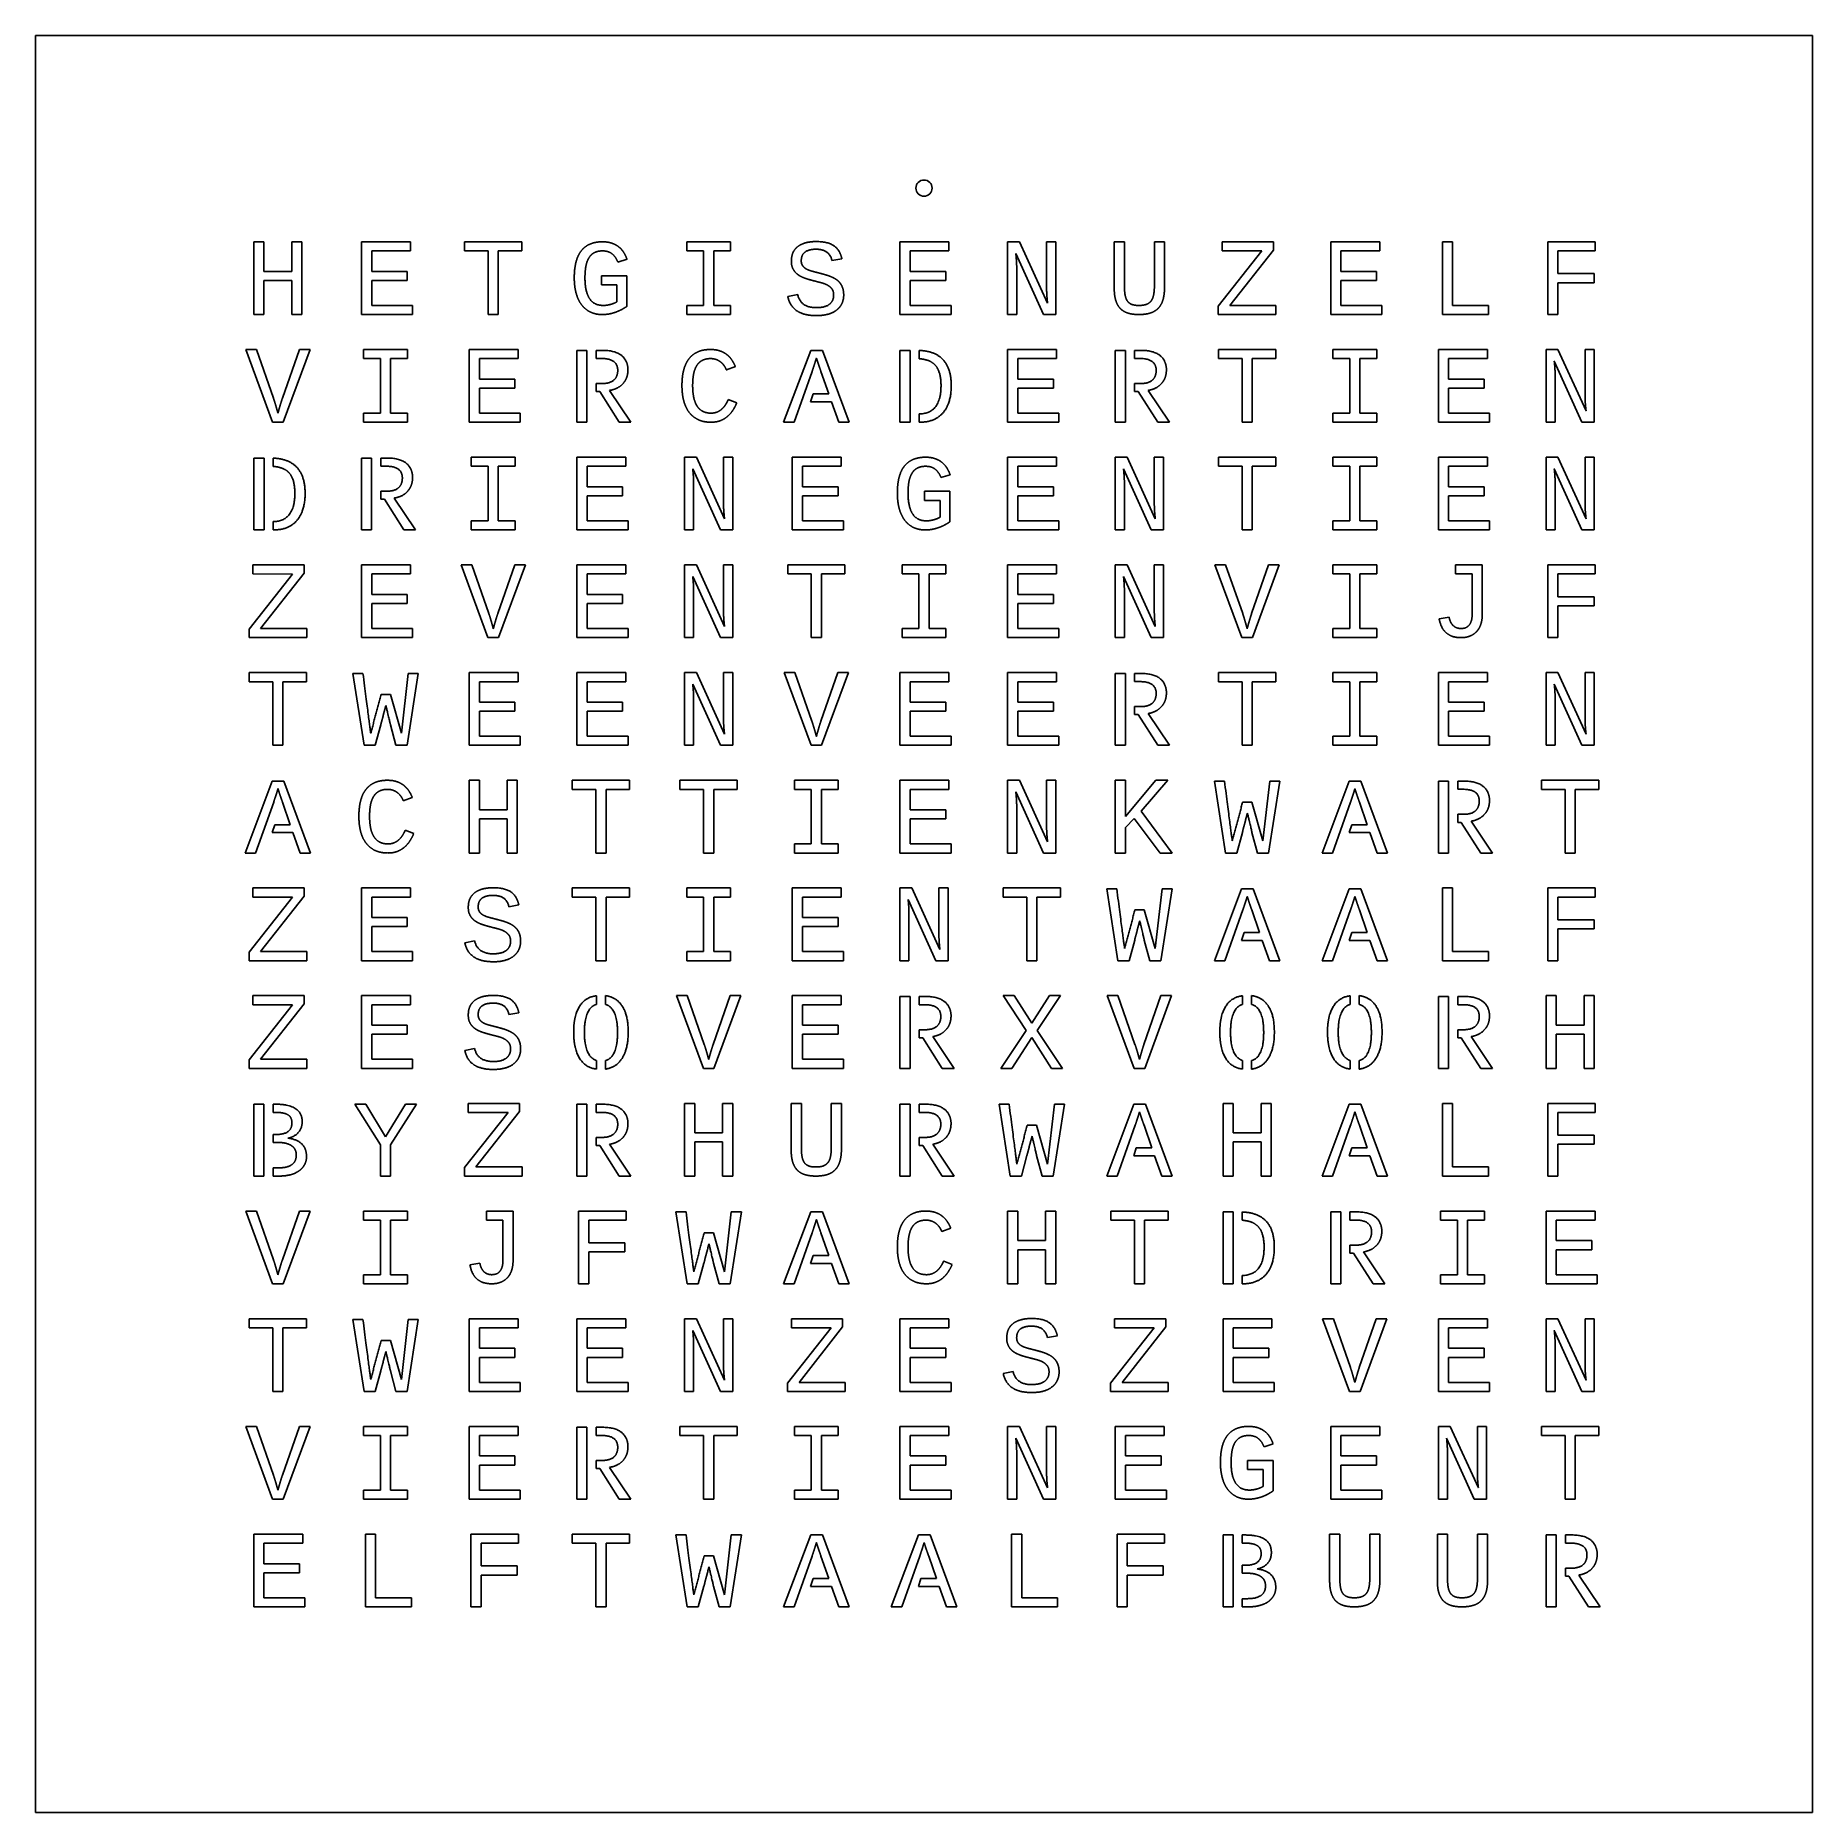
# Model space of a CAD drawing. Extents: x 0 to 550, y 0 to 550.
import ezdxf

# ---------------------------------------------------------------- set-up
doc = ezdxf.new("R2010")
doc.units = 0
for name, color, linetype in [('Circle', 7, 'CONTINUOUS'), ('Rectangle', 7, 'CONTINUOUS'), ('ShapeString', 7, 'CONTINUOUS'), ('ShapeString001', 7, 'CONTINUOUS'), ('ShapeString002', 7, 'CONTINUOUS'), ('ShapeString003', 7, 'CONTINUOUS'), ('ShapeString004', 7, 'CONTINUOUS'), ('ShapeString005', 7, 'CONTINUOUS'), ('ShapeString006', 7, 'CONTINUOUS'), ('ShapeString007', 7, 'CONTINUOUS'), ('ShapeString008', 7, 'CONTINUOUS'), ('ShapeString009', 7, 'CONTINUOUS'), ('ShapeString010', 7, 'CONTINUOUS'), ('ShapeString011', 7, 'CONTINUOUS'), ('ShapeString012', 7, 'CONTINUOUS'), ('ShapeString013', 7, 'CONTINUOUS'), ('ShapeString014', 7, 'CONTINUOUS'), ('ShapeString015', 7, 'CONTINUOUS'), ('ShapeString016', 7, 'CONTINUOUS'), ('ShapeString017', 7, 'CONTINUOUS'), ('ShapeString018', 7, 'CONTINUOUS'), ('ShapeString019', 7, 'CONTINUOUS'), ('ShapeString020', 7, 'CONTINUOUS'), ('ShapeString021', 7, 'CONTINUOUS'), ('ShapeString022', 7, 'CONTINUOUS'), ('ShapeString023', 7, 'CONTINUOUS'), ('ShapeString024', 7, 'CONTINUOUS'), ('ShapeString025', 7, 'CONTINUOUS'), ('ShapeString026', 7, 'CONTINUOUS'), ('ShapeString027', 7, 'CONTINUOUS'), ('ShapeString028', 7, 'CONTINUOUS'), ('ShapeString029', 7, 'CONTINUOUS'), ('ShapeString030', 7, 'CONTINUOUS'), ('ShapeString031', 7, 'CONTINUOUS'), ('ShapeString032', 7, 'CONTINUOUS'), ('ShapeString033', 7, 'CONTINUOUS'), ('ShapeString034', 7, 'CONTINUOUS'), ('ShapeString035', 7, 'CONTINUOUS'), ('ShapeString036', 7, 'CONTINUOUS'), ('ShapeString037', 7, 'CONTINUOUS'), ('ShapeString038', 7, 'CONTINUOUS'), ('ShapeString039', 7, 'CONTINUOUS'), ('ShapeString040', 7, 'CONTINUOUS'), ('ShapeString041', 7, 'CONTINUOUS'), ('ShapeString042', 7, 'CONTINUOUS'), ('ShapeString043', 7, 'CONTINUOUS'), ('ShapeString044', 7, 'CONTINUOUS'), ('ShapeString045', 7, 'CONTINUOUS'), ('ShapeString046', 7, 'CONTINUOUS'), ('ShapeString047', 7, 'CONTINUOUS'), ('ShapeString048', 7, 'CONTINUOUS'), ('ShapeString049', 7, 'CONTINUOUS'), ('ShapeString050', 7, 'CONTINUOUS'), ('ShapeString051', 7, 'CONTINUOUS'), ('ShapeString052', 7, 'CONTINUOUS'), ('ShapeString053', 7, 'CONTINUOUS'), ('ShapeString054', 7, 'CONTINUOUS'), ('ShapeString055', 7, 'CONTINUOUS'), ('ShapeString056', 7, 'CONTINUOUS'), ('ShapeString057', 7, 'CONTINUOUS'), ('ShapeString058', 7, 'CONTINUOUS'), ('ShapeString059', 7, 'CONTINUOUS'), ('ShapeString060', 7, 'CONTINUOUS'), ('ShapeString061', 7, 'CONTINUOUS'), ('ShapeString062', 7, 'CONTINUOUS'), ('ShapeString063', 7, 'CONTINUOUS'), ('ShapeString064', 7, 'CONTINUOUS'), ('ShapeString065', 7, 'CONTINUOUS'), ('ShapeString066', 7, 'CONTINUOUS'), ('ShapeString067', 7, 'CONTINUOUS'), ('ShapeString068', 7, 'CONTINUOUS'), ('ShapeString069', 7, 'CONTINUOUS'), ('ShapeString070', 7, 'CONTINUOUS'), ('ShapeString071', 7, 'CONTINUOUS'), ('ShapeString072', 7, 'CONTINUOUS'), ('ShapeString073', 7, 'CONTINUOUS'), ('ShapeString074', 7, 'CONTINUOUS'), ('ShapeString075', 7, 'CONTINUOUS'), ('ShapeString076', 7, 'CONTINUOUS'), ('ShapeString077', 7, 'CONTINUOUS'), ('ShapeString078', 7, 'CONTINUOUS'), ('ShapeString079', 7, 'CONTINUOUS'), ('ShapeString080', 7, 'CONTINUOUS'), ('ShapeString081', 7, 'CONTINUOUS'), ('ShapeString082', 7, 'CONTINUOUS'), ('ShapeString083', 7, 'CONTINUOUS'), ('ShapeString084', 7, 'CONTINUOUS'), ('ShapeString085', 7, 'CONTINUOUS'), ('ShapeString086', 7, 'CONTINUOUS'), ('ShapeString087', 7, 'CONTINUOUS'), ('ShapeString088', 7, 'CONTINUOUS'), ('ShapeString089', 7, 'CONTINUOUS'), ('ShapeString090', 7, 'CONTINUOUS'), ('ShapeString091', 7, 'CONTINUOUS'), ('ShapeString092', 7, 'CONTINUOUS'), ('ShapeString093', 7, 'CONTINUOUS'), ('ShapeString094', 7, 'CONTINUOUS'), ('ShapeString095', 7, 'CONTINUOUS'), ('ShapeString096', 7, 'CONTINUOUS'), ('ShapeString097', 7, 'CONTINUOUS'), ('ShapeString098', 7, 'CONTINUOUS'), ('ShapeString099', 7, 'CONTINUOUS'), ('ShapeString100', 7, 'CONTINUOUS'), ('ShapeString101', 7, 'CONTINUOUS'), ('ShapeString102', 7, 'CONTINUOUS'), ('ShapeString103', 7, 'CONTINUOUS'), ('ShapeString104', 7, 'CONTINUOUS'), ('ShapeString105', 7, 'CONTINUOUS'), ('ShapeString106', 7, 'CONTINUOUS'), ('ShapeString107', 7, 'CONTINUOUS'), ('ShapeString108', 7, 'CONTINUOUS'), ('ShapeString109', 7, 'CONTINUOUS'), ('ShapeString110', 7, 'CONTINUOUS'), ('ShapeString111', 7, 'CONTINUOUS'), ('ShapeString112', 7, 'CONTINUOUS'), ('ShapeString113', 7, 'CONTINUOUS'), ('ShapeString114', 7, 'CONTINUOUS'), ('ShapeString115', 7, 'CONTINUOUS'), ('ShapeString116', 7, 'CONTINUOUS'), ('ShapeString117', 7, 'CONTINUOUS'), ('ShapeString118', 7, 'CONTINUOUS'), ('ShapeString119', 7, 'CONTINUOUS'), ('ShapeString120', 7, 'CONTINUOUS'), ('ShapeString121', 7, 'CONTINUOUS'), ('ShapeString122', 7, 'CONTINUOUS'), ('ShapeString123', 7, 'CONTINUOUS'), ('ShapeString124', 7, 'CONTINUOUS'), ('ShapeString125', 7, 'CONTINUOUS'), ('ShapeString126', 7, 'CONTINUOUS'), ('ShapeString127', 7, 'CONTINUOUS'), ('ShapeString128', 7, 'CONTINUOUS'), ('ShapeString129', 7, 'CONTINUOUS'), ('ShapeString130', 7, 'CONTINUOUS'), ('ShapeString131', 7, 'CONTINUOUS'), ('ShapeString132', 7, 'CONTINUOUS'), ('ShapeString133', 7, 'CONTINUOUS'), ('ShapeString134', 7, 'CONTINUOUS'), ('ShapeString135', 7, 'CONTINUOUS'), ('ShapeString136', 7, 'CONTINUOUS'), ('ShapeString137', 7, 'CONTINUOUS'), ('ShapeString138', 7, 'CONTINUOUS'), ('ShapeString139', 7, 'CONTINUOUS'), ('ShapeString140', 7, 'CONTINUOUS'), ('ShapeString141', 7, 'CONTINUOUS'), ('ShapeString142', 7, 'CONTINUOUS'), ('ShapeString143', 7, 'CONTINUOUS'), ('ShapeString144', 7, 'CONTINUOUS'), ('ShapeString145', 7, 'CONTINUOUS'), ('ShapeString146', 7, 'CONTINUOUS'), ('ShapeString147', 7, 'CONTINUOUS'), ('ShapeString148', 7, 'CONTINUOUS'), ('ShapeString149', 7, 'CONTINUOUS'), ('ShapeString150', 7, 'CONTINUOUS'), ('ShapeString151', 7, 'CONTINUOUS'), ('ShapeString152', 7, 'CONTINUOUS'), ('ShapeString153', 7, 'CONTINUOUS'), ('ShapeString154', 7, 'CONTINUOUS'), ('ShapeString155', 7, 'CONTINUOUS'), ('ShapeString156', 7, 'CONTINUOUS'), ('ShapeString157', 7, 'CONTINUOUS'), ('ShapeString158', 7, 'CONTINUOUS'), ('ShapeString159', 7, 'CONTINUOUS'), ('ShapeString160', 7, 'CONTINUOUS'), ('ShapeString161', 7, 'CONTINUOUS'), ('ShapeString162', 7, 'CONTINUOUS'), ('ShapeString163', 7, 'CONTINUOUS'), ('ShapeString164', 7, 'CONTINUOUS'), ('ShapeString165', 7, 'CONTINUOUS'), ('ShapeString166', 7, 'CONTINUOUS'), ('ShapeString167', 7, 'CONTINUOUS'), ('ShapeString168', 7, 'CONTINUOUS')]:
    doc.layers.add(name, color=color, linetype=linetype)

msp = doc.modelspace()

# ---------------------------------------------------------------- linework, layer by layer
at = {"layer": 'Circle'}
msp.add_circle((275, 502.778), 2.5, dxfattribs=at)
at = {"layer": 'Rectangle'}
for p, q in [((550, 550), (0, 550)), ((0, 550), (0, 0)), ((550, 0), (550, 550)), ((0, 0), (550, 0))]:
    msp.add_line(p, q, dxfattribs=at)
at = {"layer": 'ShapeString'}
for p, q in [((67.5535, 486.153), (70.708, 486.153)), ((67.5535, 463.642), (67.5535, 486.153)), ((70.708, 486.153), (70.708, 477.008)), ((79.3142, 486.153), (82.4578, 486.153)), ((79.3142, 477.008), (79.3142, 486.153)), ((82.4578, 486.153), (82.4578, 463.642)), ((70.708, 477.008), (79.3142, 477.008)), ((70.708, 474.194), (70.708, 463.642)), ((79.3142, 474.194), (70.708, 474.194)), ((79.3142, 463.642), (79.3142, 474.194)), ((70.708, 463.642), (67.5535, 463.642)), ((82.4578, 463.642), (79.3142, 463.642))]:
    msp.add_line(p, q, dxfattribs=at)
at = {"layer": 'ShapeString001'}
for p, q in [((100.887, 463.642), (100.887, 486.153)), ((100.887, 486.153), (116.044, 486.153)), ((116.044, 486.153), (116.044, 483.339)), ((104.041, 483.339), (104.041, 477.008)), ((116.044, 483.339), (104.041, 483.339)), ((104.041, 477.008), (115.055, 477.008)), ((104.041, 474.194), (104.041, 466.456)), ((115.055, 474.194), (104.041, 474.194)), ((115.055, 477.008), (115.055, 474.194)), ((116.714, 463.642), (100.887, 463.642)), ((104.041, 466.456), (116.714, 466.456)), ((116.714, 466.456), (116.714, 463.642))]:
    msp.add_line(p, q, dxfattribs=at)
at = {"layer": 'ShapeString002'}
for p, q in [((132.802, 486.153), (150.542, 486.153)), ((132.802, 483.339), (132.802, 486.153)), ((150.542, 486.153), (150.542, 483.339)), ((140.112, 483.339), (132.802, 483.339)), ((140.112, 463.642), (140.112, 483.339)), ((143.244, 483.339), (143.244, 463.642)), ((150.542, 483.339), (143.244, 483.339)), ((143.244, 463.642), (140.112, 463.642))]:
    msp.add_line(p, q, dxfattribs=at)
at = {"layer": 'ShapeString003'}
for p, q in [((183.073, 480.734), (180.249, 479.822)), ((175.138, 475.601), (183.04, 475.601)), ((175.138, 472.787), (175.138, 475.601)), ((183.04, 475.601), (183.04, 466.17)), ((179.974, 472.787), (175.138, 472.787)), ((179.974, 467.599), (179.974, 472.787))]:
    msp.add_line(p, q, dxfattribs=at)
for points in [[(168.839, 483.273), (169.917, 484.691), (171.565, 485.416)], [(171.565, 485.416), (173.214, 486.153), (175.478, 486.153)], [(175.478, 486.153), (177.127, 486.153), (178.369, 485.724)], [(178.369, 485.724), (179.611, 485.306), (180.523, 484.57)], [(180.523, 484.57), (181.447, 483.844), (182.062, 482.855)], [(166.751, 474.996), (166.751, 477.7), (167.257, 479.778)], [(167.257, 479.778), (167.773, 481.866), (168.839, 483.273)], [(170.345, 478.59), (170.059, 477.03), (170.059, 474.996)], [(171.291, 481.206), (170.642, 480.151), (170.345, 478.59)], [(172.972, 482.8), (171.939, 482.262), (171.291, 481.206)], [(175.5, 483.339), (174.016, 483.339), (172.972, 482.8)], [(178.479, 482.415), (177.336, 483.339), (175.5, 483.339)], [(180.249, 479.822), (179.622, 481.492), (178.479, 482.415)], [(182.062, 482.855), (182.678, 481.866), (183.073, 480.734)], [(167.279, 470.435), (166.751, 472.512), (166.751, 474.996)], [(170.059, 474.996), (170.059, 470.809), (171.455, 468.632)], [(168.872, 466.852), (167.806, 468.358), (167.279, 470.435)], [(171.455, 468.632), (172.851, 466.456), (175.687, 466.456)], [(179.347, 467.258), (179.754, 467.456), (179.974, 467.599)], [(171.576, 464.489), (169.95, 465.346), (168.872, 466.852)], [(175.423, 463.642), (173.214, 463.642), (171.576, 464.489)], [(177.841, 463.884), (176.709, 463.642), (175.423, 463.642)], [(175.687, 466.456), (176.478, 466.456), (177.16, 466.588)], [(177.16, 466.588), (177.841, 466.72), (178.391, 466.896)], [(179.93, 464.511), (178.974, 464.137), (177.841, 463.884)], [(178.391, 466.896), (178.952, 467.072), (179.347, 467.258)], [(181.666, 465.324), (180.886, 464.884), (179.93, 464.511)], [(183.04, 466.17), (182.447, 465.775), (181.666, 465.324)]]:
    msp.add_open_spline(points, degree=2, dxfattribs=at)
at = {"layer": 'ShapeString004'}
for p, q in [((201.546, 486.153), (215.121, 486.153)), ((201.546, 483.339), (201.546, 486.153)), ((215.121, 486.153), (215.121, 483.339)), ((206.756, 483.339), (201.546, 483.339)), ((206.756, 466.456), (206.756, 483.339)), ((209.911, 483.339), (209.911, 466.456)), ((215.121, 483.339), (209.911, 483.339)), ((201.546, 466.456), (206.756, 466.456)), ((201.546, 463.642), (201.546, 466.456)), ((215.121, 463.642), (201.546, 463.642)), ((209.911, 466.456), (215.121, 466.456)), ((215.121, 466.456), (215.121, 463.642))]:
    msp.add_line(p, q, dxfattribs=at)
at = {"layer": 'ShapeString005'}
for p, q in [((249.608, 480.888), (246.508, 480.349)), ((232.857, 469.215), (235.902, 469.83))]:
    msp.add_line(p, q, dxfattribs=at)
for points in [[(234.539, 483.009), (235.132, 484.141), (236.166, 484.845)], [(236.166, 484.845), (238.166, 486.229), (241.694, 486.229)], [(241.694, 486.229), (247.014, 486.229), (248.718, 483.196)], [(233.945, 480.041), (233.945, 481.877), (234.539, 483.009)], [(235.012, 476.898), (233.945, 478.217), (233.945, 480.041)], [(237.254, 481.734), (237.012, 481.086), (237.012, 480.217)], [(237.012, 480.217), (237.012, 479.36), (237.441, 478.733)], [(241.672, 483.855), (238.034, 483.855), (237.254, 481.734)], [(237.441, 478.733), (237.88, 478.118), (238.628, 477.711)], [(246.508, 480.349), (245.75, 483.855), (241.672, 483.855)], [(248.718, 483.196), (249.278, 482.207), (249.608, 480.888)], [(236.177, 475.854), (235.506, 476.293), (235.012, 476.898)], [(237.616, 475.095), (236.847, 475.414), (236.177, 475.854)], [(239.232, 474.535), (238.397, 474.776), (237.616, 475.095)], [(238.628, 477.711), (239.386, 477.315), (240.375, 477.052)], [(241.046, 474.04), (240.079, 474.293), (239.232, 474.535)], [(240.375, 477.052), (241.376, 476.788), (242.398, 476.524)], [(243.112, 473.512), (242.024, 473.798), (241.046, 474.04)], [(242.398, 476.524), (243.42, 476.26), (244.343, 475.997)], [(245.08, 472.765), (244.211, 473.227), (243.112, 473.512)], [(244.343, 475.997), (245.266, 475.744), (246.113, 475.392)], [(246.113, 475.392), (246.97, 475.051), (247.696, 474.579)], [(247.696, 474.579), (248.432, 474.117), (248.971, 473.436)], [(248.971, 473.436), (249.52, 472.765), (249.828, 471.853)], [(235.594, 464.829), (233.451, 466.346), (232.857, 469.215)], [(235.902, 469.83), (236.792, 465.775), (241.694, 465.775)], [(241.694, 465.775), (245.497, 465.775), (246.64, 467.918)], [(246.497, 471.578), (245.959, 472.303), (245.08, 472.765)], [(247.036, 469.753), (247.036, 470.853), (246.497, 471.578)], [(246.64, 467.918), (247.036, 468.654), (247.036, 469.753)], [(250.147, 469.643), (250.147, 468.347), (249.63, 467.159)], [(249.828, 471.853), (250.147, 470.951), (250.147, 469.643)], [(241.804, 463.312), (237.748, 463.312), (235.594, 464.829)], [(248.069, 465.126), (245.86, 463.312), (241.804, 463.312)], [(249.63, 467.159), (249.124, 465.983), (248.069, 465.126)]]:
    msp.add_open_spline(points, degree=2, dxfattribs=at)
at = {"layer": 'ShapeString006'}
for p, q in [((267.553, 463.642), (267.553, 486.153)), ((267.553, 486.153), (282.711, 486.153)), ((282.711, 486.153), (282.711, 483.339)), ((270.708, 483.339), (270.708, 477.008)), ((282.711, 483.339), (270.708, 483.339)), ((270.708, 477.008), (281.721, 477.008)), ((270.708, 474.194), (270.708, 466.456)), ((281.721, 474.194), (270.708, 474.194)), ((281.721, 477.008), (281.721, 474.194)), ((283.381, 463.642), (267.553, 463.642)), ((270.708, 466.456), (283.381, 466.456)), ((283.381, 466.456), (283.381, 463.642))]:
    msp.add_line(p, q, dxfattribs=at)
at = {"layer": 'ShapeString007'}
for p, q in [((300.887, 486.153), (304.547, 486.153)), ((300.887, 463.642), (300.887, 486.153)), ((304.547, 486.153), (313.252, 467.126)), ((312.955, 486.153), (315.791, 486.153)), ((312.955, 471.71), (312.955, 486.153)), ((315.791, 486.153), (315.791, 463.642)), ((311.999, 463.642), (303.426, 482.536)), ((303.69, 478.294), (303.69, 463.642)), ((303.69, 463.642), (300.887, 463.642)), ((315.791, 463.642), (311.999, 463.642))]:
    msp.add_line(p, q, dxfattribs=at)
for points in [[(303.426, 482.536), (303.492, 481.822), (303.558, 481.064)], [(303.558, 481.064), (303.613, 480.426), (303.646, 479.679)], [(303.646, 479.679), (303.69, 478.942), (303.69, 478.294)], [(312.999, 470.028), (312.955, 470.853), (312.955, 471.71)], [(313.109, 468.566), (313.043, 469.215), (312.999, 470.028)], [(313.252, 467.126), (313.175, 467.797), (313.109, 468.566)]]:
    msp.add_open_spline(points, degree=2, dxfattribs=at)
at = {"layer": 'ShapeString008'}
for p, q in [((333.89, 486.153), (337.045, 486.153)), ((333.89, 471.732), (333.89, 486.153)), ((337.045, 486.153), (337.045, 472.347)), ((346.311, 486.153), (349.443, 486.153)), ((346.311, 472.556), (346.311, 486.153)), ((349.443, 486.153), (349.443, 472.029))]:
    msp.add_line(p, q, dxfattribs=at)
for points in [[(334.363, 467.973), (333.89, 469.512), (333.89, 471.732)], [(335.792, 465.467), (334.847, 466.434), (334.363, 467.973)], [(337.045, 472.347), (337.045, 470.776), (337.254, 469.654)], [(337.254, 469.654), (337.463, 468.533), (337.957, 467.819)], [(337.957, 467.819), (338.463, 467.104), (339.331, 466.775)], [(343.794, 466.775), (344.717, 467.104), (345.277, 467.819)], [(345.277, 467.819), (345.838, 468.544), (346.069, 469.709)], [(346.069, 469.709), (346.311, 470.886), (346.311, 472.556)], [(348.96, 468.182), (348.487, 466.588), (347.498, 465.577)], [(349.443, 472.029), (349.443, 469.775), (348.96, 468.182)], [(338.177, 464.071), (336.748, 464.511), (335.792, 465.467)], [(341.529, 463.642), (339.617, 463.642), (338.177, 464.071)], [(339.331, 466.775), (340.199, 466.456), (341.518, 466.456)], [(341.518, 466.456), (342.881, 466.456), (343.794, 466.775)], [(345.025, 464.104), (343.541, 463.642), (341.529, 463.642)], [(347.498, 465.577), (346.519, 464.565), (345.025, 464.104)]]:
    msp.add_open_spline(points, degree=2, dxfattribs=at)
at = {"layer": 'ShapeString009'}
for p, q in [((367.29, 486.153), (383.15, 486.153)), ((367.29, 483.339), (367.29, 486.153)), ((383.15, 486.153), (383.15, 483.614)), ((366.092, 466.247), (379.578, 483.328)), ((379.578, 483.328), (367.29, 483.339)), ((383.15, 483.614), (369.664, 466.456)), ((366.092, 463.642), (366.092, 466.247)), ((383.931, 463.642), (366.092, 463.642)), ((369.664, 466.456), (383.931, 466.456)), ((383.931, 466.456), (383.931, 463.642))]:
    msp.add_line(p, q, dxfattribs=at)
at = {"layer": 'ShapeString010'}
for p, q in [((400.887, 463.642), (400.887, 486.153)), ((400.887, 486.153), (416.044, 486.153)), ((416.044, 486.153), (416.044, 483.339)), ((404.041, 483.339), (404.041, 477.008)), ((416.044, 483.339), (404.041, 483.339)), ((404.041, 477.008), (415.055, 477.008)), ((404.041, 474.194), (404.041, 466.456)), ((415.055, 474.194), (404.041, 474.194)), ((415.055, 477.008), (415.055, 474.194)), ((416.714, 463.642), (400.887, 463.642)), ((404.041, 466.456), (416.714, 466.456)), ((416.714, 466.456), (416.714, 463.642))]:
    msp.add_line(p, q, dxfattribs=at)
at = {"layer": 'ShapeString011'}
for p, q in [((435.462, 463.642), (435.462, 486.153)), ((435.462, 486.153), (438.606, 486.153)), ((438.606, 486.153), (438.606, 466.456)), ((449.685, 463.642), (435.462, 463.642)), ((438.606, 466.456), (449.685, 466.456)), ((449.685, 466.456), (449.685, 463.642))]:
    msp.add_line(p, q, dxfattribs=at)
at = {"layer": 'ShapeString012'}
for p, q in [((468.081, 486.153), (482.777, 486.153)), ((468.081, 463.642), (468.081, 486.153)), ((482.777, 486.153), (482.777, 483.339)), ((471.236, 483.339), (471.236, 476.304)), ((482.777, 483.339), (471.236, 483.339)), ((471.236, 476.304), (482.381, 476.304)), ((471.236, 473.49), (471.236, 463.642)), ((482.381, 473.49), (471.236, 473.49)), ((482.381, 476.304), (482.381, 473.49)), ((471.236, 463.642), (468.081, 463.642))]:
    msp.add_line(p, q, dxfattribs=at)
at = {"layer": 'ShapeString013'}
for p, q in [((65.0474, 452.819), (68.3668, 452.819)), ((73.3789, 430.309), (65.0474, 452.819)), ((68.3668, 452.819), (73.6427, 437.739)), ((76.4125, 437.739), (81.6554, 452.819)), ((84.9638, 452.819), (76.6433, 430.309)), ((81.6554, 452.819), (84.9638, 452.819)), ((76.6433, 430.309), (73.3789, 430.309))]:
    msp.add_line(p, q, dxfattribs=at)
for points in [[(73.6427, 437.739), (73.9065, 436.992), (74.1483, 436.178)], [(74.1483, 436.178), (74.3901, 435.365), (74.5879, 434.661)], [(74.5879, 434.661), (74.8188, 433.859), (75.0276, 433.079)], [(75.0276, 433.079), (75.2254, 433.826), (75.4563, 434.628)], [(75.4563, 434.628), (75.6541, 435.321), (75.8959, 436.134)], [(75.8959, 436.134), (76.1487, 436.959), (76.4125, 437.739)]]:
    msp.add_open_spline(points, degree=2, dxfattribs=at)
at = {"layer": 'ShapeString014'}
for p, q in [((101.546, 452.819), (115.121, 452.819)), ((101.546, 450.005), (101.546, 452.819)), ((115.121, 452.819), (115.121, 450.005)), ((106.756, 450.005), (101.546, 450.005)), ((106.756, 433.123), (106.756, 450.005)), ((109.911, 450.005), (109.911, 433.123)), ((115.121, 450.005), (109.911, 450.005)), ((101.546, 433.123), (106.756, 433.123)), ((101.546, 430.309), (101.546, 433.123)), ((115.121, 430.309), (101.546, 430.309)), ((109.911, 433.123), (115.121, 433.123)), ((115.121, 433.123), (115.121, 430.309))]:
    msp.add_line(p, q, dxfattribs=at)
at = {"layer": 'ShapeString015'}
for p, q in [((134.22, 430.309), (134.22, 452.819)), ((134.22, 452.819), (149.377, 452.819)), ((149.377, 452.819), (149.377, 450.005)), ((137.375, 450.005), (137.375, 443.674)), ((149.377, 450.005), (137.375, 450.005)), ((137.375, 443.674), (148.388, 443.674)), ((137.375, 440.861), (137.375, 433.123)), ((148.388, 440.861), (137.375, 440.861)), ((148.388, 443.674), (148.388, 440.861)), ((150.048, 430.309), (134.22, 430.309)), ((137.375, 433.123), (150.048, 433.123)), ((150.048, 433.123), (150.048, 430.309))]:
    msp.add_line(p, q, dxfattribs=at)
at = {"layer": 'ShapeString016'}
for p, q in [((167.553, 452.555), (170.686, 452.555)), ((167.553, 430.309), (167.553, 452.555)), ((170.686, 452.555), (170.686, 430.309)), ((173.522, 452.555), (175.5, 452.555)), ((173.522, 450.027), (173.522, 452.555)), ((175.192, 450.027), (173.522, 450.027)), ((173.522, 442.278), (175.324, 442.278)), ((173.522, 439.794), (173.522, 442.278)), ((177.699, 440.157), (184.293, 430.309)), ((174.632, 439.794), (173.522, 439.794)), ((180.666, 430.309), (174.632, 439.794)), ((170.686, 430.309), (167.553, 430.309)), ((184.293, 430.309), (180.666, 430.309))]:
    msp.add_line(p, q, dxfattribs=at)
for points in [[(175.5, 452.555), (181.359, 452.555), (182.886, 448.972)], [(180.205, 446.356), (180.205, 450.027), (175.192, 450.027)], [(179.952, 444.785), (180.205, 445.532), (180.205, 446.356)], [(182.886, 448.972), (183.37, 447.84), (183.37, 446.609)], [(183.37, 446.609), (183.37, 445.378), (183.04, 444.367)], [(175.324, 442.278), (179.083, 442.278), (179.952, 444.785)], [(182.029, 442.509), (180.501, 440.619), (177.699, 440.157)], [(183.04, 444.367), (182.722, 443.356), (182.029, 442.509)]]:
    msp.add_open_spline(points, degree=2, dxfattribs=at)
at = {"layer": 'ShapeString017'}
for p, q in [((216.604, 447.521), (213.835, 446.488)), ((214.428, 437.343), (217.044, 436.299))]:
    msp.add_line(p, q, dxfattribs=at)
for points in [[(202.228, 449.928), (203.316, 451.346), (204.976, 452.083)], [(204.976, 452.083), (206.646, 452.819), (208.921, 452.819)], [(208.921, 452.819), (210.592, 452.819), (211.845, 452.38)], [(211.845, 452.38), (213.098, 451.951), (214.01, 451.214)], [(214.01, 451.214), (214.923, 450.478), (215.56, 449.522)], [(200.084, 441.663), (200.084, 444.345), (200.612, 446.422)], [(200.612, 446.422), (201.14, 448.511), (202.228, 449.928)], [(204.69, 447.884), (204.019, 446.829), (203.701, 445.268)], [(206.415, 449.467), (205.371, 448.939), (204.69, 447.884)], [(208.932, 450.005), (207.471, 450.005), (206.415, 449.467)], [(210.724, 449.698), (209.922, 450.005), (208.932, 450.005)], [(212.12, 448.906), (211.526, 449.401), (210.724, 449.698)], [(213.153, 447.785), (212.725, 448.423), (212.12, 448.906)], [(213.835, 446.488), (213.582, 447.148), (213.153, 447.785)], [(215.56, 449.522), (216.198, 448.566), (216.604, 447.521)], [(200.612, 437.014), (200.084, 439.102), (200.084, 441.663)], [(203.701, 445.268), (203.393, 443.718), (203.393, 441.663)], [(203.393, 441.663), (203.393, 439.619), (203.723, 438.025)], [(202.261, 433.43), (201.151, 434.925), (200.612, 437.014)], [(203.723, 438.025), (204.052, 436.442), (204.745, 435.343)], [(204.745, 435.343), (205.437, 434.244), (206.514, 433.683)], [(212.472, 434.42), (213.12, 435.013), (213.593, 435.772)], [(213.593, 435.772), (214.076, 436.53), (214.428, 437.343)], [(217.044, 436.299), (216.582, 435.167), (215.901, 434.101)], [(205.064, 431.122), (203.382, 431.947), (202.261, 433.43)], [(209.086, 430.309), (206.756, 430.309), (205.064, 431.122)], [(206.514, 433.683), (207.603, 433.123), (209.119, 433.123)], [(212.043, 430.825), (210.768, 430.309), (209.086, 430.309)], [(209.119, 433.123), (210.153, 433.123), (210.988, 433.474)], [(210.988, 433.474), (211.823, 433.837), (212.472, 434.42)], [(214.274, 432.188), (213.318, 431.342), (212.043, 430.825)], [(215.901, 434.101), (215.231, 433.035), (214.274, 432.188)]]:
    msp.add_open_spline(points, degree=2, dxfattribs=at)
at = {"layer": 'ShapeString018'}
for p, q in [((231.549, 430.309), (239.958, 452.555)), ((239.958, 452.555), (243.541, 452.555)), ((243.541, 452.555), (251.795, 430.309)), ((240.375, 446.038), (234.781, 430.309)), ((245.519, 439.069), (243.112, 446.038)), ((239.914, 436.607), (240.716, 439.069)), ((246.322, 436.607), (239.914, 436.607)), ((240.716, 439.069), (245.519, 439.069)), ((248.597, 430.309), (246.322, 436.607)), ((234.781, 430.309), (231.549, 430.309)), ((251.795, 430.309), (248.597, 430.309))]:
    msp.add_line(p, q, dxfattribs=at)
for points in [[(240.782, 447.291), (240.474, 446.334), (240.375, 446.038)], [(241.189, 448.511), (241.002, 447.939), (240.782, 447.291)], [(241.507, 449.533), (241.376, 449.093), (241.189, 448.511)], [(241.705, 450.181), (241.639, 449.983), (241.507, 449.533)], [(241.914, 449.544), (241.771, 449.983), (241.705, 450.181)], [(242.244, 448.522), (242.057, 449.104), (241.914, 449.544)], [(242.662, 447.313), (242.431, 447.95), (242.244, 448.522)], [(243.112, 446.038), (242.793, 446.928), (242.662, 447.313)]]:
    msp.add_open_spline(points, degree=2, dxfattribs=at)
at = {"layer": 'ShapeString019'}
for p, q in [((267.553, 452.555), (270.719, 452.555)), ((267.553, 430.309), (267.553, 452.555)), ((270.719, 452.555), (270.719, 430.309)), ((273.522, 449.961), (273.522, 452.533)), ((270.719, 430.309), (267.553, 430.309)), ((273.522, 430.309), (273.522, 432.881)), ((273.654, 430.309), (273.522, 430.309))]:
    msp.add_line(p, q, dxfattribs=at)
for points in [[(273.522, 452.533), (283.436, 452.127), (283.436, 441.652)], [(278.402, 448.049), (276.775, 449.764), (273.522, 449.961)], [(280.27, 441.652), (280.27, 446.092), (278.402, 448.049)], [(273.522, 432.881), (280.27, 432.98), (280.27, 441.652)], [(283.436, 441.652), (283.436, 436.167), (280.864, 433.211)], [(280.864, 433.211), (278.325, 430.309), (273.654, 430.309)]]:
    msp.add_open_spline(points, degree=2, dxfattribs=at)
at = {"layer": 'ShapeString020'}
for p, q in [((300.887, 430.309), (300.887, 452.819)), ((300.887, 452.819), (316.044, 452.819)), ((316.044, 452.819), (316.044, 450.005)), ((304.041, 450.005), (304.041, 443.674)), ((316.044, 450.005), (304.041, 450.005)), ((304.041, 443.674), (315.055, 443.674)), ((304.041, 440.861), (304.041, 433.123)), ((315.055, 440.861), (304.041, 440.861)), ((315.055, 443.674), (315.055, 440.861)), ((316.714, 430.309), (300.887, 430.309)), ((304.041, 433.123), (316.714, 433.123)), ((316.714, 433.123), (316.714, 430.309))]:
    msp.add_line(p, q, dxfattribs=at)
at = {"layer": 'ShapeString021'}
for p, q in [((334.22, 452.555), (337.353, 452.555)), ((334.22, 430.309), (334.22, 452.555)), ((337.353, 452.555), (337.353, 430.309)), ((340.188, 452.555), (342.167, 452.555)), ((340.188, 450.027), (340.188, 452.555)), ((341.859, 450.027), (340.188, 450.027)), ((340.188, 442.278), (341.991, 442.278)), ((340.188, 439.794), (340.188, 442.278)), ((344.365, 440.157), (350.96, 430.309)), ((341.299, 439.794), (340.188, 439.794)), ((347.333, 430.309), (341.299, 439.794)), ((337.353, 430.309), (334.22, 430.309)), ((350.96, 430.309), (347.333, 430.309))]:
    msp.add_line(p, q, dxfattribs=at)
for points in [[(342.167, 452.555), (348.025, 452.555), (349.553, 448.972)], [(346.871, 446.356), (346.871, 450.027), (341.859, 450.027)], [(346.618, 444.785), (346.871, 445.532), (346.871, 446.356)], [(349.553, 448.972), (350.037, 447.84), (350.037, 446.609)], [(350.037, 446.609), (350.037, 445.378), (349.707, 444.367)], [(341.991, 442.278), (345.75, 442.278), (346.618, 444.785)], [(348.696, 442.509), (347.168, 440.619), (344.365, 440.157)], [(349.707, 444.367), (349.388, 443.356), (348.696, 442.509)]]:
    msp.add_open_spline(points, degree=2, dxfattribs=at)
at = {"layer": 'ShapeString022'}
for p, q in [((366.136, 452.819), (383.876, 452.819)), ((366.136, 450.005), (366.136, 452.819)), ((383.876, 452.819), (383.876, 450.005)), ((373.445, 450.005), (366.136, 450.005)), ((373.445, 430.309), (373.445, 450.005)), ((376.577, 450.005), (376.577, 430.309)), ((383.876, 450.005), (376.577, 450.005)), ((376.577, 430.309), (373.445, 430.309))]:
    msp.add_line(p, q, dxfattribs=at)
at = {"layer": 'ShapeString023'}
for p, q in [((401.546, 452.819), (415.121, 452.819)), ((401.546, 450.005), (401.546, 452.819)), ((415.121, 452.819), (415.121, 450.005)), ((406.756, 450.005), (401.546, 450.005)), ((406.756, 433.123), (406.756, 450.005)), ((409.911, 450.005), (409.911, 433.123)), ((415.121, 450.005), (409.911, 450.005)), ((401.546, 433.123), (406.756, 433.123)), ((401.546, 430.309), (401.546, 433.123)), ((415.121, 430.309), (401.546, 430.309)), ((409.911, 433.123), (415.121, 433.123)), ((415.121, 433.123), (415.121, 430.309))]:
    msp.add_line(p, q, dxfattribs=at)
at = {"layer": 'ShapeString024'}
for p, q in [((434.22, 430.309), (434.22, 452.819)), ((434.22, 452.819), (449.377, 452.819)), ((449.377, 452.819), (449.377, 450.005)), ((437.375, 450.005), (437.375, 443.674)), ((449.377, 450.005), (437.375, 450.005)), ((437.375, 443.674), (448.388, 443.674)), ((437.375, 440.861), (437.375, 433.123)), ((448.388, 440.861), (437.375, 440.861)), ((448.388, 443.674), (448.388, 440.861)), ((450.048, 430.309), (434.22, 430.309)), ((437.375, 433.123), (450.048, 433.123)), ((450.048, 433.123), (450.048, 430.309))]:
    msp.add_line(p, q, dxfattribs=at)
at = {"layer": 'ShapeString025'}
for p, q in [((467.553, 452.819), (471.214, 452.819)), ((467.553, 430.309), (467.553, 452.819)), ((471.214, 452.819), (479.919, 433.793)), ((479.622, 452.819), (482.458, 452.819)), ((479.622, 438.377), (479.622, 452.819)), ((482.458, 452.819), (482.458, 430.309)), ((478.666, 430.309), (470.092, 449.203)), ((470.356, 444.96), (470.356, 430.309)), ((470.356, 430.309), (467.553, 430.309)), ((482.458, 430.309), (478.666, 430.309))]:
    msp.add_line(p, q, dxfattribs=at)
for points in [[(470.092, 449.203), (470.158, 448.489), (470.224, 447.73)], [(470.224, 447.73), (470.279, 447.093), (470.312, 446.345)], [(470.312, 446.345), (470.356, 445.609), (470.356, 444.96)], [(479.666, 436.695), (479.622, 437.519), (479.622, 438.377)], [(479.776, 435.233), (479.71, 435.881), (479.666, 436.695)], [(479.919, 433.793), (479.842, 434.464), (479.776, 435.233)]]:
    msp.add_open_spline(points, degree=2, dxfattribs=at)
at = {"layer": 'ShapeString026'}
for p, q in [((67.5535, 419.222), (70.719, 419.222)), ((67.5535, 396.976), (67.5535, 419.222)), ((70.719, 419.222), (70.719, 396.976)), ((73.5218, 416.628), (73.5218, 419.2)), ((70.719, 396.976), (67.5535, 396.976)), ((73.5218, 396.976), (73.5218, 399.548)), ((73.6537, 396.976), (73.5218, 396.976))]:
    msp.add_line(p, q, dxfattribs=at)
for points in [[(73.5218, 419.2), (83.436, 418.793), (83.436, 408.319)], [(78.4019, 414.716), (76.7752, 416.43), (73.5218, 416.628)], [(80.2705, 408.319), (80.2705, 412.759), (78.4019, 414.716)], [(73.5218, 399.548), (80.2705, 399.646), (80.2705, 408.319)], [(83.436, 408.319), (83.436, 402.834), (80.864, 399.877)], [(80.864, 399.877), (78.325, 396.976), (73.6537, 396.976)]]:
    msp.add_open_spline(points, degree=2, dxfattribs=at)
at = {"layer": 'ShapeString027'}
for p, q in [((100.887, 419.222), (104.019, 419.222)), ((100.887, 396.976), (100.887, 419.222)), ((104.019, 419.222), (104.019, 396.976)), ((106.855, 419.222), (108.834, 419.222)), ((106.855, 416.694), (106.855, 419.222)), ((108.526, 416.694), (106.855, 416.694)), ((106.855, 408.945), (108.658, 408.945)), ((106.855, 406.461), (106.855, 408.945)), ((107.965, 406.461), (106.855, 406.461)), ((114, 396.976), (107.965, 406.461)), ((111.032, 406.824), (117.627, 396.976)), ((104.019, 396.976), (100.887, 396.976)), ((117.627, 396.976), (114, 396.976))]:
    msp.add_line(p, q, dxfattribs=at)
for points in [[(108.834, 419.222), (114.692, 419.222), (116.22, 415.639)], [(113.538, 413.023), (113.538, 416.694), (108.526, 416.694)], [(113.285, 411.451), (113.538, 412.199), (113.538, 413.023)], [(116.22, 415.639), (116.703, 414.507), (116.703, 413.276)], [(116.703, 413.276), (116.703, 412.045), (116.374, 411.034)], [(108.658, 408.945), (112.417, 408.945), (113.285, 411.451)], [(115.362, 409.176), (113.835, 407.285), (111.032, 406.824)], [(116.374, 411.034), (116.055, 410.022), (115.362, 409.176)]]:
    msp.add_open_spline(points, degree=2, dxfattribs=at)
at = {"layer": 'ShapeString028'}
for p, q in [((134.88, 419.486), (148.454, 419.486)), ((134.88, 416.672), (134.88, 419.486)), ((148.454, 419.486), (148.454, 416.672)), ((140.09, 416.672), (134.88, 416.672)), ((140.09, 399.789), (140.09, 416.672)), ((143.244, 416.672), (143.244, 399.789)), ((148.454, 416.672), (143.244, 416.672)), ((134.88, 399.789), (140.09, 399.789)), ((134.88, 396.976), (134.88, 399.789)), ((148.454, 396.976), (134.88, 396.976)), ((143.244, 399.789), (148.454, 399.789)), ((148.454, 399.789), (148.454, 396.976))]:
    msp.add_line(p, q, dxfattribs=at)
at = {"layer": 'ShapeString029'}
for p, q in [((167.553, 396.976), (167.553, 419.486)), ((167.553, 419.486), (182.711, 419.486)), ((182.711, 419.486), (182.711, 416.672)), ((170.708, 416.672), (170.708, 410.341)), ((182.711, 416.672), (170.708, 416.672)), ((170.708, 410.341), (181.721, 410.341)), ((170.708, 407.527), (170.708, 399.789)), ((181.721, 407.527), (170.708, 407.527)), ((181.721, 410.341), (181.721, 407.527)), ((183.381, 396.976), (167.553, 396.976)), ((170.708, 399.789), (183.381, 399.789)), ((183.381, 399.789), (183.381, 396.976))]:
    msp.add_line(p, q, dxfattribs=at)
at = {"layer": 'ShapeString030'}
for p, q in [((200.887, 419.486), (204.547, 419.486)), ((200.887, 396.976), (200.887, 419.486)), ((204.547, 419.486), (213.252, 400.46)), ((212.955, 419.486), (215.791, 419.486)), ((212.955, 405.043), (212.955, 419.486)), ((215.791, 419.486), (215.791, 396.976)), ((211.999, 396.976), (203.426, 415.87)), ((203.69, 411.627), (203.69, 396.976)), ((203.69, 396.976), (200.887, 396.976)), ((215.791, 396.976), (211.999, 396.976))]:
    msp.add_line(p, q, dxfattribs=at)
for points in [[(203.426, 415.87), (203.492, 415.155), (203.558, 414.397)], [(203.558, 414.397), (203.613, 413.759), (203.646, 413.012)], [(203.646, 413.012), (203.69, 412.276), (203.69, 411.627)], [(212.999, 403.362), (212.955, 404.186), (212.955, 405.043)], [(213.109, 401.9), (213.043, 402.548), (212.999, 403.362)], [(213.252, 400.46), (213.175, 401.13), (213.109, 401.9)]]:
    msp.add_open_spline(points, degree=2, dxfattribs=at)
at = {"layer": 'ShapeString031'}
for p, q in [((234.22, 396.976), (234.22, 419.486)), ((234.22, 419.486), (249.377, 419.486)), ((249.377, 419.486), (249.377, 416.672)), ((237.375, 416.672), (237.375, 410.341)), ((249.377, 416.672), (237.375, 416.672)), ((237.375, 410.341), (248.388, 410.341)), ((237.375, 407.527), (237.375, 399.789)), ((248.388, 407.527), (237.375, 407.527)), ((248.388, 410.341), (248.388, 407.527)), ((250.048, 396.976), (234.22, 396.976)), ((237.375, 399.789), (250.048, 399.789)), ((250.048, 399.789), (250.048, 396.976))]:
    msp.add_line(p, q, dxfattribs=at)
at = {"layer": 'ShapeString032'}
for p, q in [((283.073, 414.067), (280.249, 413.155)), ((275.138, 408.934), (283.04, 408.934)), ((275.138, 406.12), (275.138, 408.934)), ((283.04, 408.934), (283.04, 399.504)), ((279.974, 406.12), (275.138, 406.12)), ((279.974, 400.932), (279.974, 406.12))]:
    msp.add_line(p, q, dxfattribs=at)
for points in [[(268.839, 416.606), (269.917, 418.024), (271.565, 418.749)], [(271.565, 418.749), (273.214, 419.486), (275.478, 419.486)], [(275.478, 419.486), (277.127, 419.486), (278.369, 419.057)], [(278.369, 419.057), (279.611, 418.64), (280.523, 417.903)], [(266.751, 408.33), (266.751, 411.034), (267.257, 413.111)], [(267.257, 413.111), (267.773, 415.199), (268.839, 416.606)], [(271.291, 414.54), (270.642, 413.485), (270.345, 411.924)], [(272.972, 416.134), (271.939, 415.595), (271.291, 414.54)], [(275.5, 416.672), (274.016, 416.672), (272.972, 416.134)], [(278.479, 415.749), (277.336, 416.672), (275.5, 416.672)], [(280.249, 413.155), (279.622, 414.826), (278.479, 415.749)], [(280.523, 417.903), (281.447, 417.178), (282.062, 416.188)], [(282.062, 416.188), (282.678, 415.199), (283.073, 414.067)], [(267.279, 403.768), (266.751, 405.846), (266.751, 408.33)], [(270.345, 411.924), (270.059, 410.363), (270.059, 408.33)], [(270.059, 408.33), (270.059, 404.142), (271.455, 401.966)], [(268.872, 400.185), (267.806, 401.691), (267.279, 403.768)], [(271.455, 401.966), (272.851, 399.789), (275.687, 399.789)], [(271.576, 397.822), (269.95, 398.679), (268.872, 400.185)], [(275.423, 396.976), (273.214, 396.976), (271.576, 397.822)], [(277.841, 397.217), (276.709, 396.976), (275.423, 396.976)], [(275.687, 399.789), (276.478, 399.789), (277.16, 399.921)], [(277.16, 399.921), (277.841, 400.053), (278.391, 400.229)], [(279.93, 397.844), (278.974, 397.47), (277.841, 397.217)], [(278.391, 400.229), (278.952, 400.405), (279.347, 400.592)], [(279.347, 400.592), (279.754, 400.79), (279.974, 400.932)], [(281.666, 398.657), (280.886, 398.218), (279.93, 397.844)], [(283.04, 399.504), (282.447, 399.108), (281.666, 398.657)]]:
    msp.add_open_spline(points, degree=2, dxfattribs=at)
at = {"layer": 'ShapeString033'}
for p, q in [((300.887, 396.976), (300.887, 419.486)), ((300.887, 419.486), (316.044, 419.486)), ((316.044, 419.486), (316.044, 416.672)), ((304.041, 416.672), (304.041, 410.341)), ((316.044, 416.672), (304.041, 416.672)), ((304.041, 410.341), (315.055, 410.341)), ((304.041, 407.527), (304.041, 399.789)), ((315.055, 407.527), (304.041, 407.527)), ((315.055, 410.341), (315.055, 407.527)), ((316.714, 396.976), (300.887, 396.976)), ((304.041, 399.789), (316.714, 399.789)), ((316.714, 399.789), (316.714, 396.976))]:
    msp.add_line(p, q, dxfattribs=at)
at = {"layer": 'ShapeString034'}
for p, q in [((334.22, 419.486), (337.88, 419.486)), ((334.22, 396.976), (334.22, 419.486)), ((337.88, 419.486), (346.585, 400.46)), ((346.289, 419.486), (349.124, 419.486)), ((346.289, 405.043), (346.289, 419.486)), ((349.124, 419.486), (349.124, 396.976)), ((345.332, 396.976), (336.759, 415.87)), ((337.023, 411.627), (337.023, 396.976)), ((337.023, 396.976), (334.22, 396.976)), ((349.124, 396.976), (345.332, 396.976))]:
    msp.add_line(p, q, dxfattribs=at)
for points in [[(336.759, 415.87), (336.825, 415.155), (336.891, 414.397)], [(336.891, 414.397), (336.946, 413.759), (336.979, 413.012)], [(336.979, 413.012), (337.023, 412.276), (337.023, 411.627)], [(346.333, 403.362), (346.289, 404.186), (346.289, 405.043)], [(346.443, 401.9), (346.377, 402.548), (346.333, 403.362)], [(346.585, 400.46), (346.508, 401.13), (346.443, 401.9)]]:
    msp.add_open_spline(points, degree=2, dxfattribs=at)
at = {"layer": 'ShapeString035'}
for p, q in [((366.136, 419.486), (383.876, 419.486)), ((366.136, 416.672), (366.136, 419.486)), ((383.876, 419.486), (383.876, 416.672)), ((373.445, 416.672), (366.136, 416.672)), ((373.445, 396.976), (373.445, 416.672)), ((376.577, 416.672), (376.577, 396.976)), ((383.876, 416.672), (376.577, 416.672)), ((376.577, 396.976), (373.445, 396.976))]:
    msp.add_line(p, q, dxfattribs=at)
at = {"layer": 'ShapeString036'}
for p, q in [((401.546, 419.486), (415.121, 419.486)), ((401.546, 416.672), (401.546, 419.486)), ((415.121, 419.486), (415.121, 416.672)), ((406.756, 416.672), (401.546, 416.672)), ((406.756, 399.789), (406.756, 416.672)), ((409.911, 416.672), (409.911, 399.789)), ((415.121, 416.672), (409.911, 416.672)), ((401.546, 399.789), (406.756, 399.789)), ((401.546, 396.976), (401.546, 399.789)), ((415.121, 396.976), (401.546, 396.976)), ((409.911, 399.789), (415.121, 399.789)), ((415.121, 399.789), (415.121, 396.976))]:
    msp.add_line(p, q, dxfattribs=at)
at = {"layer": 'ShapeString037'}
for p, q in [((434.22, 396.976), (434.22, 419.486)), ((434.22, 419.486), (449.377, 419.486)), ((449.377, 419.486), (449.377, 416.672)), ((437.375, 416.672), (437.375, 410.341)), ((449.377, 416.672), (437.375, 416.672)), ((437.375, 410.341), (448.388, 410.341)), ((437.375, 407.527), (437.375, 399.789)), ((448.388, 407.527), (437.375, 407.527)), ((448.388, 410.341), (448.388, 407.527)), ((450.048, 396.976), (434.22, 396.976)), ((437.375, 399.789), (450.048, 399.789)), ((450.048, 399.789), (450.048, 396.976))]:
    msp.add_line(p, q, dxfattribs=at)
at = {"layer": 'ShapeString038'}
for p, q in [((467.553, 419.486), (471.214, 419.486)), ((467.553, 396.976), (467.553, 419.486)), ((471.214, 419.486), (479.919, 400.46)), ((479.622, 419.486), (482.458, 419.486)), ((479.622, 405.043), (479.622, 419.486)), ((482.458, 419.486), (482.458, 396.976)), ((478.666, 396.976), (470.092, 415.87)), ((470.356, 411.627), (470.356, 396.976)), ((470.356, 396.976), (467.553, 396.976)), ((482.458, 396.976), (478.666, 396.976))]:
    msp.add_line(p, q, dxfattribs=at)
for points in [[(470.092, 415.87), (470.158, 415.155), (470.224, 414.397)], [(470.224, 414.397), (470.279, 413.759), (470.312, 413.012)], [(470.312, 413.012), (470.356, 412.276), (470.356, 411.627)], [(479.666, 403.362), (479.622, 404.186), (479.622, 405.043)], [(479.776, 401.9), (479.71, 402.548), (479.666, 403.362)], [(479.919, 400.46), (479.842, 401.13), (479.776, 401.9)]]:
    msp.add_open_spline(points, degree=2, dxfattribs=at)
at = {"layer": 'ShapeString039'}
for p, q in [((67.2897, 386.153), (83.1502, 386.153)), ((67.2897, 383.339), (67.2897, 386.153)), ((83.1502, 386.153), (83.1502, 383.614)), ((66.0916, 366.247), (79.578, 383.328)), ((79.578, 383.328), (67.2897, 383.339)), ((83.1502, 383.614), (69.6638, 366.456)), ((66.0916, 363.642), (66.0916, 366.247)), ((83.9306, 363.642), (66.0916, 363.642)), ((69.6638, 366.456), (83.9306, 366.456)), ((83.9306, 366.456), (83.9306, 363.642))]:
    msp.add_line(p, q, dxfattribs=at)
at = {"layer": 'ShapeString040'}
for p, q in [((100.887, 363.642), (100.887, 386.153)), ((100.887, 386.153), (116.044, 386.153)), ((116.044, 386.153), (116.044, 383.339)), ((104.041, 383.339), (104.041, 377.008)), ((116.044, 383.339), (104.041, 383.339)), ((104.041, 377.008), (115.055, 377.008)), ((104.041, 374.194), (104.041, 366.456)), ((115.055, 374.194), (104.041, 374.194)), ((115.055, 377.008), (115.055, 374.194)), ((116.714, 363.642), (100.887, 363.642)), ((104.041, 366.456), (116.714, 366.456)), ((116.714, 366.456), (116.714, 363.642))]:
    msp.add_line(p, q, dxfattribs=at)
at = {"layer": 'ShapeString041'}
for p, q in [((131.714, 386.153), (135.033, 386.153)), ((140.046, 363.642), (131.714, 386.153)), ((135.033, 386.153), (140.309, 371.072)), ((143.079, 371.072), (148.322, 386.153)), ((151.63, 386.153), (143.31, 363.642)), ((148.322, 386.153), (151.63, 386.153)), ((143.31, 363.642), (140.046, 363.642))]:
    msp.add_line(p, q, dxfattribs=at)
for points in [[(140.309, 371.072), (140.573, 370.325), (140.815, 369.512)], [(140.815, 369.512), (141.057, 368.698), (141.255, 367.995)], [(142.123, 367.962), (142.321, 368.654), (142.563, 369.468)], [(142.563, 369.468), (142.815, 370.292), (143.079, 371.072)], [(141.255, 367.995), (141.485, 367.192), (141.694, 366.412)], [(141.694, 366.412), (141.892, 367.159), (142.123, 367.962)]]:
    msp.add_open_spline(points, degree=2, dxfattribs=at)
at = {"layer": 'ShapeString042'}
for p, q in [((167.553, 363.642), (167.553, 386.153)), ((167.553, 386.153), (182.711, 386.153)), ((182.711, 386.153), (182.711, 383.339)), ((170.708, 383.339), (170.708, 377.008)), ((182.711, 383.339), (170.708, 383.339)), ((170.708, 377.008), (181.721, 377.008)), ((170.708, 374.194), (170.708, 366.456)), ((181.721, 374.194), (170.708, 374.194)), ((181.721, 377.008), (181.721, 374.194)), ((183.381, 363.642), (167.553, 363.642)), ((170.708, 366.456), (183.381, 366.456)), ((183.381, 366.456), (183.381, 363.642))]:
    msp.add_line(p, q, dxfattribs=at)
at = {"layer": 'ShapeString043'}
for p, q in [((200.887, 386.153), (204.547, 386.153)), ((200.887, 363.642), (200.887, 386.153)), ((204.547, 386.153), (213.252, 367.126)), ((212.955, 386.153), (215.791, 386.153)), ((212.955, 371.71), (212.955, 386.153)), ((215.791, 386.153), (215.791, 363.642)), ((211.999, 363.642), (203.426, 382.536)), ((203.69, 378.294), (203.69, 363.642)), ((203.69, 363.642), (200.887, 363.642)), ((215.791, 363.642), (211.999, 363.642))]:
    msp.add_line(p, q, dxfattribs=at)
for points in [[(203.426, 382.536), (203.492, 381.822), (203.558, 381.064)], [(203.558, 381.064), (203.613, 380.426), (203.646, 379.679)], [(203.646, 379.679), (203.69, 378.942), (203.69, 378.294)], [(212.999, 370.028), (212.955, 370.853), (212.955, 371.71)], [(213.109, 368.566), (213.043, 369.215), (212.999, 370.028)], [(213.252, 367.126), (213.175, 367.797), (213.109, 368.566)]]:
    msp.add_open_spline(points, degree=2, dxfattribs=at)
at = {"layer": 'ShapeString044'}
for p, q in [((232.802, 386.153), (250.542, 386.153)), ((232.802, 383.339), (232.802, 386.153)), ((250.542, 386.153), (250.542, 383.339)), ((240.112, 383.339), (232.802, 383.339)), ((240.112, 363.642), (240.112, 383.339)), ((243.244, 383.339), (243.244, 363.642)), ((250.542, 383.339), (243.244, 383.339)), ((243.244, 363.642), (240.112, 363.642))]:
    msp.add_line(p, q, dxfattribs=at)
at = {"layer": 'ShapeString045'}
for p, q in [((268.213, 386.153), (281.787, 386.153)), ((268.213, 383.339), (268.213, 386.153)), ((281.787, 386.153), (281.787, 383.339)), ((273.423, 383.339), (268.213, 383.339)), ((273.423, 366.456), (273.423, 383.339)), ((276.577, 383.339), (276.577, 366.456)), ((281.787, 383.339), (276.577, 383.339)), ((268.213, 366.456), (273.423, 366.456)), ((268.213, 363.642), (268.213, 366.456)), ((281.787, 363.642), (268.213, 363.642)), ((276.577, 366.456), (281.787, 366.456)), ((281.787, 366.456), (281.787, 363.642))]:
    msp.add_line(p, q, dxfattribs=at)
at = {"layer": 'ShapeString046'}
for p, q in [((300.887, 363.642), (300.887, 386.153)), ((300.887, 386.153), (316.044, 386.153)), ((316.044, 386.153), (316.044, 383.339)), ((304.041, 383.339), (304.041, 377.008)), ((316.044, 383.339), (304.041, 383.339)), ((304.041, 377.008), (315.055, 377.008)), ((304.041, 374.194), (304.041, 366.456)), ((315.055, 374.194), (304.041, 374.194)), ((315.055, 377.008), (315.055, 374.194)), ((316.714, 363.642), (300.887, 363.642)), ((304.041, 366.456), (316.714, 366.456)), ((316.714, 366.456), (316.714, 363.642))]:
    msp.add_line(p, q, dxfattribs=at)
at = {"layer": 'ShapeString047'}
for p, q in [((334.22, 386.153), (337.88, 386.153)), ((334.22, 363.642), (334.22, 386.153)), ((337.88, 386.153), (346.585, 367.126)), ((346.289, 386.153), (349.124, 386.153)), ((346.289, 371.71), (346.289, 386.153)), ((349.124, 386.153), (349.124, 363.642)), ((345.332, 363.642), (336.759, 382.536)), ((337.023, 378.294), (337.023, 363.642)), ((337.023, 363.642), (334.22, 363.642)), ((349.124, 363.642), (345.332, 363.642))]:
    msp.add_line(p, q, dxfattribs=at)
for points in [[(336.759, 382.536), (336.825, 381.822), (336.891, 381.064)], [(336.891, 381.064), (336.946, 380.426), (336.979, 379.679)], [(336.979, 379.679), (337.023, 378.942), (337.023, 378.294)], [(346.333, 370.028), (346.289, 370.853), (346.289, 371.71)], [(346.443, 368.566), (346.377, 369.215), (346.333, 370.028)], [(346.585, 367.126), (346.508, 367.797), (346.443, 368.566)]]:
    msp.add_open_spline(points, degree=2, dxfattribs=at)
at = {"layer": 'ShapeString048'}
for p, q in [((365.047, 386.153), (368.367, 386.153)), ((373.379, 363.642), (365.047, 386.153)), ((368.367, 386.153), (373.643, 371.072)), ((376.413, 371.072), (381.655, 386.153)), ((384.964, 386.153), (376.643, 363.642)), ((381.655, 386.153), (384.964, 386.153)), ((376.643, 363.642), (373.379, 363.642))]:
    msp.add_line(p, q, dxfattribs=at)
for points in [[(373.643, 371.072), (373.906, 370.325), (374.148, 369.512)], [(374.148, 369.512), (374.39, 368.698), (374.588, 367.995)], [(375.456, 367.962), (375.654, 368.654), (375.896, 369.468)], [(375.896, 369.468), (376.149, 370.292), (376.413, 371.072)], [(374.588, 367.995), (374.819, 367.192), (375.028, 366.412)], [(375.028, 366.412), (375.225, 367.159), (375.456, 367.962)]]:
    msp.add_open_spline(points, degree=2, dxfattribs=at)
at = {"layer": 'ShapeString049'}
for p, q in [((401.546, 386.153), (415.121, 386.153)), ((401.546, 383.339), (401.546, 386.153)), ((415.121, 386.153), (415.121, 383.339)), ((406.756, 383.339), (401.546, 383.339)), ((406.756, 366.456), (406.756, 383.339)), ((409.911, 383.339), (409.911, 366.456)), ((415.121, 383.339), (409.911, 383.339)), ((401.546, 366.456), (406.756, 366.456)), ((401.546, 363.642), (401.546, 366.456)), ((415.121, 363.642), (401.546, 363.642)), ((409.911, 366.456), (415.121, 366.456)), ((415.121, 366.456), (415.121, 363.642))]:
    msp.add_line(p, q, dxfattribs=at)
at = {"layer": 'ShapeString050'}
for p, q in [((439.551, 386.153), (447.805, 386.153)), ((439.551, 383.339), (439.551, 386.153)), ((447.805, 386.153), (447.805, 370.875)), ((444.673, 383.339), (439.551, 383.339)), ((444.673, 370.94), (444.673, 383.339)), ((434.451, 369.479), (437.54, 369.973))]:
    msp.add_line(p, q, dxfattribs=at)
for points in [[(436.715, 365.049), (435.033, 366.456), (434.451, 369.479)], [(437.54, 369.973), (437.704, 369.061), (438.045, 368.39)], [(443.805, 367.599), (444.673, 368.742), (444.673, 370.94)], [(447.805, 370.875), (447.805, 369.237), (447.388, 367.896)], [(441.211, 363.642), (438.397, 363.642), (436.715, 365.049)], [(438.045, 368.39), (438.397, 367.731), (438.869, 367.302)], [(438.869, 367.302), (439.353, 366.874), (439.947, 366.665)], [(439.947, 366.665), (440.551, 366.456), (441.233, 366.456)], [(444.057, 364.148), (442.826, 363.642), (441.211, 363.642)], [(441.233, 366.456), (442.947, 366.456), (443.805, 367.599)], [(446.135, 365.61), (445.299, 364.664), (444.057, 364.148)], [(447.388, 367.896), (446.97, 366.555), (446.135, 365.61)]]:
    msp.add_open_spline(points, degree=2, dxfattribs=at)
at = {"layer": 'ShapeString051'}
for p, q in [((468.081, 386.153), (482.777, 386.153)), ((468.081, 363.642), (468.081, 386.153)), ((482.777, 386.153), (482.777, 383.339)), ((471.236, 383.339), (471.236, 376.304)), ((482.777, 383.339), (471.236, 383.339)), ((471.236, 376.304), (482.381, 376.304)), ((482.381, 376.304), (482.381, 373.49)), ((471.236, 373.49), (471.236, 363.642)), ((482.381, 373.49), (471.236, 373.49)), ((471.236, 363.642), (468.081, 363.642))]:
    msp.add_line(p, q, dxfattribs=at)
at = {"layer": 'ShapeString052'}
for p, q in [((66.1356, 352.819), (83.8757, 352.819)), ((66.1356, 350.005), (66.1356, 352.819)), ((83.8757, 352.819), (83.8757, 350.005)), ((73.4448, 350.005), (66.1356, 350.005)), ((73.4448, 330.309), (73.4448, 350.005)), ((76.5774, 350.005), (76.5774, 330.309)), ((83.8757, 350.005), (76.5774, 350.005)), ((76.5774, 330.309), (73.4448, 330.309))]:
    msp.add_line(p, q, dxfattribs=at)
at = {"layer": 'ShapeString053'}
for p, q in [((98.2159, 352.555), (101.337, 352.555)), ((101.7, 330.309), (98.2159, 352.555)), ((113.241, 334.035), (115.351, 352.555)), ((118.462, 352.555), (115, 330.309)), ((115.351, 352.555), (118.462, 352.555)), ((106.954, 346.06), (109.845, 346.06)), ((109.845, 346.06), (113.241, 334.035)), ((106.877, 336.695), (105.129, 330.309)), ((111.57, 330.309), (109.856, 336.695)), ((105.129, 330.309), (101.7, 330.309)), ((115, 330.309), (111.57, 330.309))]:
    msp.add_line(p, q, dxfattribs=at)
for points in [[(101.337, 352.555), (103.558, 335.321), (103.756, 334.035)], [(103.756, 334.035), (105.36, 340.036), (106.954, 346.06)], [(108.438, 342.674), (107.646, 339.674), (106.877, 336.695)], [(109.856, 336.695), (109.724, 337.266), (108.438, 342.674)]]:
    msp.add_open_spline(points, degree=2, dxfattribs=at)
at = {"layer": 'ShapeString054'}
for p, q in [((134.22, 330.309), (134.22, 352.819)), ((134.22, 352.819), (149.377, 352.819)), ((149.377, 352.819), (149.377, 350.005)), ((137.375, 350.005), (137.375, 343.674)), ((149.377, 350.005), (137.375, 350.005)), ((137.375, 343.674), (148.388, 343.674)), ((148.388, 343.674), (148.388, 340.861)), ((137.375, 340.861), (137.375, 333.123)), ((148.388, 340.861), (137.375, 340.861)), ((150.048, 330.309), (134.22, 330.309)), ((137.375, 333.123), (150.048, 333.123)), ((150.048, 333.123), (150.048, 330.309))]:
    msp.add_line(p, q, dxfattribs=at)
at = {"layer": 'ShapeString055'}
for p, q in [((167.553, 330.309), (167.553, 352.819)), ((167.553, 352.819), (182.711, 352.819)), ((182.711, 352.819), (182.711, 350.005)), ((170.708, 350.005), (170.708, 343.674)), ((182.711, 350.005), (170.708, 350.005)), ((170.708, 343.674), (181.721, 343.674)), ((181.721, 343.674), (181.721, 340.861)), ((170.708, 340.861), (170.708, 333.123)), ((181.721, 340.861), (170.708, 340.861)), ((183.381, 330.309), (167.553, 330.309)), ((170.708, 333.123), (183.381, 333.123)), ((183.381, 333.123), (183.381, 330.309))]:
    msp.add_line(p, q, dxfattribs=at)
at = {"layer": 'ShapeString056'}
for p, q in [((200.887, 352.819), (204.547, 352.819)), ((200.887, 330.309), (200.887, 352.819)), ((204.547, 352.819), (213.252, 333.793)), ((212.955, 352.819), (215.791, 352.819)), ((212.955, 338.377), (212.955, 352.819)), ((215.791, 352.819), (215.791, 330.309)), ((211.999, 330.309), (203.426, 349.203)), ((203.69, 344.96), (203.69, 330.309)), ((203.69, 330.309), (200.887, 330.309)), ((215.791, 330.309), (211.999, 330.309))]:
    msp.add_line(p, q, dxfattribs=at)
for points in [[(203.426, 349.203), (203.492, 348.489), (203.558, 347.73)], [(203.558, 347.73), (203.613, 347.093), (203.646, 346.345)], [(203.646, 346.345), (203.69, 345.609), (203.69, 344.96)], [(212.999, 336.695), (212.955, 337.519), (212.955, 338.377)], [(213.109, 335.233), (213.043, 335.881), (212.999, 336.695)], [(213.252, 333.793), (213.175, 334.464), (213.109, 335.233)]]:
    msp.add_open_spline(points, degree=2, dxfattribs=at)
at = {"layer": 'ShapeString057'}
for p, q in [((231.714, 352.819), (235.033, 352.819)), ((240.046, 330.309), (231.714, 352.819)), ((235.033, 352.819), (240.309, 337.739)), ((243.079, 337.739), (248.322, 352.819)), ((251.63, 352.819), (243.31, 330.309)), ((248.322, 352.819), (251.63, 352.819)), ((243.31, 330.309), (240.046, 330.309))]:
    msp.add_line(p, q, dxfattribs=at)
for points in [[(240.309, 337.739), (240.573, 336.992), (240.815, 336.178)], [(240.815, 336.178), (241.057, 335.365), (241.255, 334.661)], [(242.123, 334.628), (242.321, 335.321), (242.563, 336.134)], [(242.563, 336.134), (242.815, 336.959), (243.079, 337.739)], [(241.255, 334.661), (241.485, 333.859), (241.694, 333.079)], [(241.694, 333.079), (241.892, 333.826), (242.123, 334.628)]]:
    msp.add_open_spline(points, degree=2, dxfattribs=at)
at = {"layer": 'ShapeString058'}
for p, q in [((267.553, 330.309), (267.553, 352.819)), ((267.553, 352.819), (282.711, 352.819)), ((282.711, 352.819), (282.711, 350.005)), ((270.708, 350.005), (270.708, 343.674)), ((282.711, 350.005), (270.708, 350.005)), ((270.708, 343.674), (281.721, 343.674)), ((281.721, 343.674), (281.721, 340.861)), ((270.708, 340.861), (270.708, 333.123)), ((281.721, 340.861), (270.708, 340.861)), ((283.381, 330.309), (267.553, 330.309)), ((270.708, 333.123), (283.381, 333.123)), ((283.381, 333.123), (283.381, 330.309))]:
    msp.add_line(p, q, dxfattribs=at)
at = {"layer": 'ShapeString059'}
for p, q in [((300.887, 330.309), (300.887, 352.819)), ((300.887, 352.819), (316.044, 352.819)), ((316.044, 352.819), (316.044, 350.005)), ((304.041, 350.005), (304.041, 343.674)), ((316.044, 350.005), (304.041, 350.005)), ((304.041, 343.674), (315.055, 343.674)), ((315.055, 343.674), (315.055, 340.861)), ((304.041, 340.861), (304.041, 333.123)), ((315.055, 340.861), (304.041, 340.861)), ((316.714, 330.309), (300.887, 330.309)), ((304.041, 333.123), (316.714, 333.123)), ((316.714, 333.123), (316.714, 330.309))]:
    msp.add_line(p, q, dxfattribs=at)
at = {"layer": 'ShapeString060'}
for p, q in [((334.22, 352.555), (337.353, 352.555)), ((334.22, 330.309), (334.22, 352.555)), ((337.353, 352.555), (337.353, 330.309)), ((340.188, 352.555), (342.167, 352.555)), ((340.188, 350.027), (340.188, 352.555)), ((341.859, 350.027), (340.188, 350.027)), ((340.188, 342.278), (341.991, 342.278)), ((340.188, 339.794), (340.188, 342.278)), ((341.299, 339.794), (340.188, 339.794)), ((347.333, 330.309), (341.299, 339.794)), ((344.365, 340.157), (350.96, 330.309)), ((337.353, 330.309), (334.22, 330.309)), ((350.96, 330.309), (347.333, 330.309))]:
    msp.add_line(p, q, dxfattribs=at)
for points in [[(342.167, 352.555), (348.025, 352.555), (349.553, 348.972)], [(346.871, 346.356), (346.871, 350.027), (341.859, 350.027)], [(349.553, 348.972), (350.037, 347.84), (350.037, 346.609)], [(350.037, 346.609), (350.037, 345.378), (349.707, 344.367)], [(341.991, 342.278), (345.75, 342.278), (346.618, 344.785)], [(348.696, 342.509), (347.168, 340.619), (344.365, 340.157)], [(346.618, 344.785), (346.871, 345.532), (346.871, 346.356)], [(349.707, 344.367), (349.388, 343.356), (348.696, 342.509)]]:
    msp.add_open_spline(points, degree=2, dxfattribs=at)
at = {"layer": 'ShapeString061'}
for p, q in [((366.136, 352.819), (383.876, 352.819)), ((366.136, 350.005), (366.136, 352.819)), ((383.876, 352.819), (383.876, 350.005)), ((373.445, 350.005), (366.136, 350.005)), ((373.445, 330.309), (373.445, 350.005)), ((376.577, 350.005), (376.577, 330.309)), ((383.876, 350.005), (376.577, 350.005)), ((376.577, 330.309), (373.445, 330.309))]:
    msp.add_line(p, q, dxfattribs=at)
at = {"layer": 'ShapeString062'}
for p, q in [((401.546, 352.819), (415.121, 352.819)), ((401.546, 350.005), (401.546, 352.819)), ((415.121, 352.819), (415.121, 350.005)), ((406.756, 350.005), (401.546, 350.005)), ((406.756, 333.123), (406.756, 350.005)), ((409.911, 350.005), (409.911, 333.123)), ((415.121, 350.005), (409.911, 350.005)), ((401.546, 333.123), (406.756, 333.123)), ((401.546, 330.309), (401.546, 333.123)), ((415.121, 330.309), (401.546, 330.309)), ((409.911, 333.123), (415.121, 333.123)), ((415.121, 333.123), (415.121, 330.309))]:
    msp.add_line(p, q, dxfattribs=at)
at = {"layer": 'ShapeString063'}
for p, q in [((434.22, 330.309), (434.22, 352.819)), ((434.22, 352.819), (449.377, 352.819)), ((449.377, 352.819), (449.377, 350.005)), ((437.375, 350.005), (437.375, 343.674)), ((449.377, 350.005), (437.375, 350.005)), ((437.375, 343.674), (448.388, 343.674)), ((448.388, 343.674), (448.388, 340.861)), ((437.375, 340.861), (437.375, 333.123)), ((448.388, 340.861), (437.375, 340.861)), ((450.048, 330.309), (434.22, 330.309)), ((437.375, 333.123), (450.048, 333.123)), ((450.048, 333.123), (450.048, 330.309))]:
    msp.add_line(p, q, dxfattribs=at)
at = {"layer": 'ShapeString064'}
for p, q in [((467.553, 352.819), (471.214, 352.819)), ((467.553, 330.309), (467.553, 352.819)), ((471.214, 352.819), (479.919, 333.793)), ((479.622, 352.819), (482.458, 352.819)), ((479.622, 338.377), (479.622, 352.819)), ((482.458, 352.819), (482.458, 330.309)), ((478.666, 330.309), (470.092, 349.203)), ((470.356, 344.96), (470.356, 330.309)), ((470.356, 330.309), (467.553, 330.309)), ((482.458, 330.309), (478.666, 330.309))]:
    msp.add_line(p, q, dxfattribs=at)
for points in [[(470.092, 349.203), (470.158, 348.489), (470.224, 347.73)], [(470.224, 347.73), (470.279, 347.093), (470.312, 346.345)], [(470.312, 346.345), (470.356, 345.609), (470.356, 344.96)], [(479.666, 336.695), (479.622, 337.519), (479.622, 338.377)], [(479.776, 335.233), (479.71, 335.881), (479.666, 336.695)], [(479.919, 333.793), (479.842, 334.464), (479.776, 335.233)]]:
    msp.add_open_spline(points, degree=2, dxfattribs=at)
at = {"layer": 'ShapeString065'}
for p, q in [((64.8826, 296.976), (73.291, 319.222)), ((73.291, 319.222), (76.8741, 319.222)), ((76.8741, 319.222), (85.1287, 296.976)), ((73.7086, 312.704), (68.114, 296.976)), ((78.8526, 305.736), (76.4455, 312.704)), ((73.247, 303.274), (74.0494, 305.736)), ((79.655, 303.274), (73.247, 303.274)), ((74.0494, 305.736), (78.8526, 305.736)), ((81.9302, 296.976), (79.655, 303.274)), ((68.114, 296.976), (64.8826, 296.976)), ((85.1287, 296.976), (81.9302, 296.976))]:
    msp.add_line(p, q, dxfattribs=at)
for points in [[(74.1153, 313.957), (73.8076, 313.001), (73.7086, 312.704)], [(74.522, 315.177), (74.3351, 314.606), (74.1153, 313.957)], [(74.8407, 316.199), (74.7088, 315.76), (74.522, 315.177)], [(75.0386, 316.848), (74.9726, 316.65), (74.8407, 316.199)], [(75.2474, 316.21), (75.1045, 316.65), (75.0386, 316.848)], [(75.5772, 315.188), (75.3903, 315.771), (75.2474, 316.21)], [(75.9948, 313.979), (75.764, 314.617), (75.5772, 315.188)], [(76.4455, 312.704), (76.1267, 313.594), (75.9948, 313.979)]]:
    msp.add_open_spline(points, degree=2, dxfattribs=at)
at = {"layer": 'ShapeString066'}
for p, q in [((116.604, 314.188), (113.835, 313.155)), ((114.428, 304.01), (117.044, 302.966))]:
    msp.add_line(p, q, dxfattribs=at)
for points in [[(104.976, 318.749), (106.646, 319.486), (108.921, 319.486)], [(108.921, 319.486), (110.592, 319.486), (111.845, 319.046)], [(111.845, 319.046), (113.098, 318.618), (114.01, 317.881)], [(100.612, 313.089), (101.14, 315.177), (102.228, 316.595)], [(102.228, 316.595), (103.316, 318.013), (104.976, 318.749)], [(104.69, 314.551), (104.019, 313.496), (103.701, 311.935)], [(106.415, 316.134), (105.371, 315.606), (104.69, 314.551)], [(108.932, 316.672), (107.471, 316.672), (106.415, 316.134)], [(110.724, 316.364), (109.922, 316.672), (108.932, 316.672)], [(112.12, 315.573), (111.526, 316.068), (110.724, 316.364)], [(113.153, 314.452), (112.725, 315.089), (112.12, 315.573)], [(113.835, 313.155), (113.582, 313.814), (113.153, 314.452)], [(114.01, 317.881), (114.923, 317.145), (115.56, 316.188)], [(115.56, 316.188), (116.198, 315.232), (116.604, 314.188)], [(100.084, 308.33), (100.084, 311.012), (100.612, 313.089)], [(100.612, 303.68), (100.084, 305.769), (100.084, 308.33)], [(103.701, 311.935), (103.393, 310.385), (103.393, 308.33)], [(103.393, 308.33), (103.393, 306.285), (103.723, 304.691)], [(102.261, 300.097), (101.151, 301.592), (100.612, 303.68)], [(103.723, 304.691), (104.052, 303.109), (104.745, 302.01)], [(113.593, 302.438), (114.076, 303.197), (114.428, 304.01)], [(117.044, 302.966), (116.582, 301.834), (115.901, 300.768)], [(105.064, 297.789), (103.382, 298.613), (102.261, 300.097)], [(104.745, 302.01), (105.437, 300.91), (106.514, 300.35)], [(109.086, 296.976), (106.756, 296.976), (105.064, 297.789)], [(106.514, 300.35), (107.603, 299.789), (109.119, 299.789)], [(112.043, 297.492), (110.768, 296.976), (109.086, 296.976)], [(109.119, 299.789), (110.153, 299.789), (110.988, 300.141)], [(110.988, 300.141), (111.823, 300.504), (112.472, 301.086)], [(114.274, 298.855), (113.318, 298.009), (112.043, 297.492)], [(112.472, 301.086), (113.12, 301.68), (113.593, 302.438)], [(115.901, 300.768), (115.231, 299.701), (114.274, 298.855)]]:
    msp.add_open_spline(points, degree=2, dxfattribs=at)
at = {"layer": 'ShapeString067'}
for p, q in [((134.22, 319.486), (137.375, 319.486)), ((134.22, 296.976), (134.22, 319.486)), ((137.375, 319.486), (137.375, 310.341)), ((145.981, 319.486), (149.124, 319.486)), ((145.981, 310.341), (145.981, 319.486)), ((149.124, 319.486), (149.124, 296.976)), ((137.375, 310.341), (145.981, 310.341)), ((137.375, 307.527), (137.375, 296.976)), ((145.981, 307.527), (137.375, 307.527)), ((145.981, 296.976), (145.981, 307.527)), ((137.375, 296.976), (134.22, 296.976)), ((149.124, 296.976), (145.981, 296.976))]:
    msp.add_line(p, q, dxfattribs=at)
at = {"layer": 'ShapeString068'}
for p, q in [((166.136, 319.486), (183.876, 319.486)), ((166.136, 316.672), (166.136, 319.486)), ((183.876, 319.486), (183.876, 316.672)), ((173.445, 316.672), (166.136, 316.672)), ((173.445, 296.976), (173.445, 316.672)), ((176.577, 316.672), (176.577, 296.976)), ((183.876, 316.672), (176.577, 316.672)), ((176.577, 296.976), (173.445, 296.976))]:
    msp.add_line(p, q, dxfattribs=at)
at = {"layer": 'ShapeString069'}
for p, q in [((199.469, 319.486), (217.209, 319.486)), ((199.469, 316.672), (199.469, 319.486)), ((217.209, 319.486), (217.209, 316.672)), ((206.778, 316.672), (199.469, 316.672)), ((206.778, 296.976), (206.778, 316.672)), ((209.911, 316.672), (209.911, 296.976)), ((217.209, 316.672), (209.911, 316.672)), ((209.911, 296.976), (206.778, 296.976))]:
    msp.add_line(p, q, dxfattribs=at)
at = {"layer": 'ShapeString070'}
for p, q in [((234.88, 319.486), (248.454, 319.486)), ((234.88, 316.672), (234.88, 319.486)), ((248.454, 319.486), (248.454, 316.672)), ((240.09, 316.672), (234.88, 316.672)), ((240.09, 299.789), (240.09, 316.672)), ((243.244, 316.672), (243.244, 299.789)), ((248.454, 316.672), (243.244, 316.672)), ((234.88, 299.789), (240.09, 299.789)), ((234.88, 296.976), (234.88, 299.789)), ((243.244, 299.789), (248.454, 299.789)), ((248.454, 299.789), (248.454, 296.976)), ((248.454, 296.976), (234.88, 296.976))]:
    msp.add_line(p, q, dxfattribs=at)
at = {"layer": 'ShapeString071'}
for p, q in [((267.553, 296.976), (267.553, 319.486)), ((267.553, 319.486), (282.711, 319.486)), ((282.711, 319.486), (282.711, 316.672)), ((270.708, 316.672), (270.708, 310.341)), ((282.711, 316.672), (270.708, 316.672)), ((270.708, 310.341), (281.721, 310.341)), ((281.721, 310.341), (281.721, 307.527)), ((270.708, 307.527), (270.708, 299.789)), ((281.721, 307.527), (270.708, 307.527)), ((270.708, 299.789), (283.381, 299.789)), ((283.381, 299.789), (283.381, 296.976)), ((283.381, 296.976), (267.553, 296.976))]:
    msp.add_line(p, q, dxfattribs=at)
at = {"layer": 'ShapeString072'}
for p, q in [((300.887, 319.486), (304.547, 319.486)), ((300.887, 296.976), (300.887, 319.486)), ((304.547, 319.486), (313.252, 300.46)), ((312.955, 319.486), (315.791, 319.486)), ((312.955, 305.043), (312.955, 319.486)), ((315.791, 319.486), (315.791, 296.976)), ((311.999, 296.976), (303.426, 315.87)), ((303.69, 311.627), (303.69, 296.976)), ((303.69, 296.976), (300.887, 296.976)), ((315.791, 296.976), (311.999, 296.976))]:
    msp.add_line(p, q, dxfattribs=at)
for points in [[(303.426, 315.87), (303.492, 315.155), (303.558, 314.397)], [(303.558, 314.397), (303.613, 313.759), (303.646, 313.012)], [(303.646, 313.012), (303.69, 312.276), (303.69, 311.627)], [(312.999, 303.362), (312.955, 304.186), (312.955, 305.043)], [(313.109, 301.9), (313.043, 302.548), (312.999, 303.362)], [(313.252, 300.46), (313.175, 301.13), (313.109, 301.9)]]:
    msp.add_open_spline(points, degree=2, dxfattribs=at)
at = {"layer": 'ShapeString073'}
for p, q in [((334.22, 319.486), (337.375, 319.486)), ((334.22, 296.976), (334.22, 319.486)), ((337.375, 308.253), (346.805, 319.486)), ((337.375, 319.486), (337.375, 308.253)), ((350.509, 319.486), (342.2, 309.923)), ((346.805, 319.486), (350.509, 319.486)), ((342.2, 309.923), (351.784, 296.976)), ((340.057, 307.626), (337.375, 304.845)), ((337.375, 304.845), (337.375, 296.976)), ((348.091, 296.976), (340.057, 307.626)), ((337.375, 296.976), (334.22, 296.976)), ((351.784, 296.976), (348.091, 296.976))]:
    msp.add_line(p, q, dxfattribs=at)
at = {"layer": 'ShapeString074'}
for p, q in [((364.883, 319.222), (368.004, 319.222)), ((368.367, 296.976), (364.883, 319.222)), ((379.908, 300.702), (382.018, 319.222)), ((385.129, 319.222), (381.666, 296.976)), ((382.018, 319.222), (385.129, 319.222)), ((373.621, 312.726), (376.511, 312.726)), ((376.511, 312.726), (379.908, 300.702)), ((373.544, 303.362), (371.796, 296.976)), ((378.237, 296.976), (376.522, 303.362)), ((371.796, 296.976), (368.367, 296.976)), ((381.666, 296.976), (378.237, 296.976))]:
    msp.add_line(p, q, dxfattribs=at)
for points in [[(368.004, 319.222), (370.224, 301.988), (370.422, 300.702)], [(370.422, 300.702), (372.027, 306.703), (373.621, 312.726)], [(375.105, 309.341), (374.313, 306.34), (373.544, 303.362)], [(376.522, 303.362), (376.391, 303.933), (375.105, 309.341)]]:
    msp.add_open_spline(points, degree=2, dxfattribs=at)
at = {"layer": 'ShapeString075'}
for p, q in [((398.216, 296.976), (406.624, 319.222)), ((406.624, 319.222), (410.207, 319.222)), ((410.207, 319.222), (418.462, 296.976)), ((407.042, 312.704), (401.447, 296.976)), ((412.186, 305.736), (409.779, 312.704)), ((406.58, 303.274), (407.383, 305.736)), ((412.988, 303.274), (406.58, 303.274)), ((407.383, 305.736), (412.186, 305.736)), ((415.264, 296.976), (412.988, 303.274)), ((401.447, 296.976), (398.216, 296.976)), ((418.462, 296.976), (415.264, 296.976))]:
    msp.add_line(p, q, dxfattribs=at)
for points in [[(407.449, 313.957), (407.141, 313.001), (407.042, 312.704)], [(407.855, 315.177), (407.668, 314.606), (407.449, 313.957)], [(408.174, 316.199), (408.042, 315.76), (407.855, 315.177)], [(408.372, 316.848), (408.306, 316.65), (408.174, 316.199)], [(408.581, 316.21), (408.438, 316.65), (408.372, 316.848)], [(408.91, 315.188), (408.724, 315.771), (408.581, 316.21)], [(409.328, 313.979), (409.097, 314.617), (408.91, 315.188)], [(409.779, 312.704), (409.46, 313.594), (409.328, 313.979)]]:
    msp.add_open_spline(points, degree=2, dxfattribs=at)
at = {"layer": 'ShapeString076'}
for p, q in [((434.22, 319.222), (437.353, 319.222)), ((434.22, 296.976), (434.22, 319.222)), ((437.353, 319.222), (437.353, 296.976)), ((440.188, 319.222), (442.167, 319.222)), ((440.188, 316.694), (440.188, 319.222)), ((441.859, 316.694), (440.188, 316.694)), ((440.188, 308.945), (441.991, 308.945)), ((440.188, 306.461), (440.188, 308.945)), ((441.299, 306.461), (440.188, 306.461)), ((447.333, 296.976), (441.299, 306.461)), ((444.365, 306.824), (450.96, 296.976)), ((437.353, 296.976), (434.22, 296.976)), ((450.96, 296.976), (447.333, 296.976))]:
    msp.add_line(p, q, dxfattribs=at)
for points in [[(442.167, 319.222), (448.025, 319.222), (449.553, 315.639)], [(446.871, 313.023), (446.871, 316.694), (441.859, 316.694)], [(449.553, 315.639), (450.037, 314.507), (450.037, 313.276)], [(441.991, 308.945), (445.75, 308.945), (446.618, 311.451)], [(448.696, 309.176), (447.168, 307.285), (444.365, 306.824)], [(446.618, 311.451), (446.871, 312.199), (446.871, 313.023)], [(449.707, 311.034), (449.388, 310.022), (448.696, 309.176)], [(450.037, 313.276), (450.037, 312.045), (449.707, 311.034)]]:
    msp.add_open_spline(points, degree=2, dxfattribs=at)
at = {"layer": 'ShapeString077'}
for p, q in [((466.136, 319.486), (483.876, 319.486)), ((466.136, 316.672), (466.136, 319.486)), ((483.876, 319.486), (483.876, 316.672)), ((473.445, 316.672), (466.136, 316.672)), ((473.445, 296.976), (473.445, 316.672)), ((476.577, 316.672), (476.577, 296.976)), ((483.876, 316.672), (476.577, 316.672)), ((476.577, 296.976), (473.445, 296.976))]:
    msp.add_line(p, q, dxfattribs=at)
at = {"layer": 'ShapeString078'}
for p, q in [((67.2897, 286.153), (83.1502, 286.153)), ((67.2897, 283.339), (67.2897, 286.153)), ((83.1502, 286.153), (83.1502, 283.614)), ((66.0916, 266.247), (79.578, 283.328)), ((79.578, 283.328), (67.2897, 283.339)), ((83.1502, 283.614), (69.6638, 266.456)), ((66.0916, 263.642), (66.0916, 266.247)), ((69.6638, 266.456), (83.9306, 266.456)), ((83.9306, 266.456), (83.9306, 263.642)), ((83.9306, 263.642), (66.0916, 263.642))]:
    msp.add_line(p, q, dxfattribs=at)
at = {"layer": 'ShapeString079'}
for p, q in [((100.887, 263.642), (100.887, 286.153)), ((100.887, 286.153), (116.044, 286.153)), ((116.044, 286.153), (116.044, 283.339)), ((104.041, 283.339), (104.041, 277.008)), ((116.044, 283.339), (104.041, 283.339)), ((104.041, 277.008), (115.055, 277.008)), ((115.055, 277.008), (115.055, 274.194)), ((104.041, 274.194), (104.041, 266.456)), ((115.055, 274.194), (104.041, 274.194)), ((104.041, 266.456), (116.714, 266.456)), ((116.714, 266.456), (116.714, 263.642)), ((116.714, 263.642), (100.887, 263.642))]:
    msp.add_line(p, q, dxfattribs=at)
at = {"layer": 'ShapeString080'}
for p, q in [((149.608, 280.888), (146.508, 280.349)), ((132.857, 269.215), (135.902, 269.83))]:
    msp.add_line(p, q, dxfattribs=at)
for points in [[(136.166, 284.845), (138.166, 286.229), (141.694, 286.229)], [(141.694, 286.229), (147.014, 286.229), (148.718, 283.196)], [(133.945, 280.041), (133.945, 281.877), (134.539, 283.009)], [(134.539, 283.009), (135.132, 284.141), (136.166, 284.845)], [(137.254, 281.734), (137.012, 281.086), (137.012, 280.217)], [(141.672, 283.855), (138.034, 283.855), (137.254, 281.734)], [(146.508, 280.349), (145.75, 283.855), (141.672, 283.855)], [(148.718, 283.196), (149.278, 282.207), (149.608, 280.888)], [(135.012, 276.898), (133.945, 278.217), (133.945, 280.041)], [(136.177, 275.854), (135.506, 276.293), (135.012, 276.898)], [(137.616, 275.095), (136.847, 275.414), (136.177, 275.854)], [(137.012, 280.217), (137.012, 279.36), (137.441, 278.733)], [(137.441, 278.733), (137.88, 278.118), (138.628, 277.711)], [(139.232, 274.535), (138.397, 274.776), (137.616, 275.095)], [(138.628, 277.711), (139.386, 277.315), (140.375, 277.052)], [(140.375, 277.052), (141.376, 276.788), (142.398, 276.524)], [(142.398, 276.524), (143.42, 276.26), (144.343, 275.997)], [(144.343, 275.997), (145.266, 275.744), (146.113, 275.392)], [(146.113, 275.392), (146.97, 275.051), (147.696, 274.579)], [(135.902, 269.83), (136.792, 265.775), (141.694, 265.775)], [(141.046, 274.04), (140.079, 274.293), (139.232, 274.535)], [(143.112, 273.512), (142.024, 273.798), (141.046, 274.04)], [(145.08, 272.765), (144.211, 273.227), (143.112, 273.512)], [(146.497, 271.578), (145.959, 272.303), (145.08, 272.765)], [(147.036, 269.753), (147.036, 270.853), (146.497, 271.578)], [(146.64, 267.918), (147.036, 268.654), (147.036, 269.753)], [(147.696, 274.579), (148.432, 274.117), (148.971, 273.436)], [(148.971, 273.436), (149.52, 272.765), (149.828, 271.853)], [(150.147, 269.643), (150.147, 268.347), (149.63, 267.159)], [(149.828, 271.853), (150.147, 270.951), (150.147, 269.643)], [(135.594, 264.829), (133.451, 266.346), (132.857, 269.215)], [(141.804, 263.312), (137.748, 263.312), (135.594, 264.829)], [(141.694, 265.775), (145.497, 265.775), (146.64, 267.918)], [(148.069, 265.126), (145.86, 263.312), (141.804, 263.312)], [(149.63, 267.159), (149.124, 265.983), (148.069, 265.126)]]:
    msp.add_open_spline(points, degree=2, dxfattribs=at)
at = {"layer": 'ShapeString081'}
for p, q in [((166.136, 286.153), (183.876, 286.153)), ((166.136, 283.339), (166.136, 286.153)), ((183.876, 286.153), (183.876, 283.339)), ((173.445, 283.339), (166.136, 283.339)), ((173.445, 263.642), (173.445, 283.339)), ((176.577, 283.339), (176.577, 263.642)), ((183.876, 283.339), (176.577, 283.339)), ((176.577, 263.642), (173.445, 263.642))]:
    msp.add_line(p, q, dxfattribs=at)
at = {"layer": 'ShapeString082'}
for p, q in [((201.546, 286.153), (215.121, 286.153)), ((201.546, 283.339), (201.546, 286.153)), ((215.121, 286.153), (215.121, 283.339)), ((206.756, 283.339), (201.546, 283.339)), ((206.756, 266.456), (206.756, 283.339)), ((209.911, 283.339), (209.911, 266.456)), ((215.121, 283.339), (209.911, 283.339)), ((201.546, 266.456), (206.756, 266.456)), ((201.546, 263.642), (201.546, 266.456)), ((209.911, 266.456), (215.121, 266.456)), ((215.121, 266.456), (215.121, 263.642)), ((215.121, 263.642), (201.546, 263.642))]:
    msp.add_line(p, q, dxfattribs=at)
at = {"layer": 'ShapeString083'}
for p, q in [((234.22, 263.642), (234.22, 286.153)), ((234.22, 286.153), (249.377, 286.153)), ((249.377, 286.153), (249.377, 283.339)), ((237.375, 283.339), (237.375, 277.008)), ((249.377, 283.339), (237.375, 283.339)), ((237.375, 277.008), (248.388, 277.008)), ((248.388, 277.008), (248.388, 274.194)), ((237.375, 274.194), (237.375, 266.456)), ((248.388, 274.194), (237.375, 274.194)), ((237.375, 266.456), (250.048, 266.456)), ((250.048, 266.456), (250.048, 263.642)), ((250.048, 263.642), (234.22, 263.642))]:
    msp.add_line(p, q, dxfattribs=at)
at = {"layer": 'ShapeString084'}
for p, q in [((267.553, 286.153), (271.214, 286.153)), ((267.553, 263.642), (267.553, 286.153)), ((271.214, 286.153), (279.919, 267.126)), ((279.622, 286.153), (282.458, 286.153)), ((279.622, 271.71), (279.622, 286.153)), ((282.458, 286.153), (282.458, 263.642)), ((278.666, 263.642), (270.092, 282.536)), ((270.356, 278.294), (270.356, 263.642)), ((270.356, 263.642), (267.553, 263.642)), ((282.458, 263.642), (278.666, 263.642))]:
    msp.add_line(p, q, dxfattribs=at)
for points in [[(270.092, 282.536), (270.158, 281.822), (270.224, 281.064)], [(270.224, 281.064), (270.279, 280.426), (270.312, 279.679)], [(270.312, 279.679), (270.356, 278.942), (270.356, 278.294)], [(279.666, 270.028), (279.622, 270.853), (279.622, 271.71)], [(279.776, 268.566), (279.71, 269.215), (279.666, 270.028)], [(279.919, 267.126), (279.842, 267.797), (279.776, 268.566)]]:
    msp.add_open_spline(points, degree=2, dxfattribs=at)
at = {"layer": 'ShapeString085'}
for p, q in [((299.469, 286.153), (317.209, 286.153)), ((299.469, 283.339), (299.469, 286.153)), ((317.209, 286.153), (317.209, 283.339)), ((306.778, 283.339), (299.469, 283.339)), ((306.778, 263.642), (306.778, 283.339)), ((309.911, 283.339), (309.911, 263.642)), ((317.209, 283.339), (309.911, 283.339)), ((309.911, 263.642), (306.778, 263.642))]:
    msp.add_line(p, q, dxfattribs=at)
at = {"layer": 'ShapeString086'}
for p, q in [((331.549, 285.889), (334.671, 285.889)), ((335.033, 263.642), (331.549, 285.889)), ((346.574, 267.368), (348.685, 285.889)), ((351.795, 285.889), (348.333, 263.642)), ((348.685, 285.889), (351.795, 285.889)), ((340.287, 279.393), (343.178, 279.393)), ((343.178, 279.393), (346.574, 267.368)), ((340.21, 270.028), (338.463, 263.642)), ((344.904, 263.642), (343.189, 270.028)), ((338.463, 263.642), (335.033, 263.642)), ((348.333, 263.642), (344.904, 263.642))]:
    msp.add_line(p, q, dxfattribs=at)
for points in [[(334.671, 285.889), (336.891, 268.654), (337.089, 267.368)], [(337.089, 267.368), (338.694, 273.37), (340.287, 279.393)], [(341.771, 276.008), (340.98, 273.007), (340.21, 270.028)], [(343.189, 270.028), (343.057, 270.6), (341.771, 276.008)]]:
    msp.add_open_spline(points, degree=2, dxfattribs=at)
at = {"layer": 'ShapeString087'}
for p, q in [((364.883, 263.642), (373.291, 285.889)), ((373.291, 285.889), (376.874, 285.889)), ((376.874, 285.889), (385.129, 263.642)), ((373.709, 279.371), (368.114, 263.642)), ((378.853, 272.402), (376.445, 279.371)), ((373.247, 269.94), (374.049, 272.402)), ((379.655, 269.94), (373.247, 269.94)), ((374.049, 272.402), (378.853, 272.402)), ((381.93, 263.642), (379.655, 269.94)), ((368.114, 263.642), (364.883, 263.642)), ((385.129, 263.642), (381.93, 263.642))]:
    msp.add_line(p, q, dxfattribs=at)
for points in [[(374.115, 280.624), (373.808, 279.668), (373.709, 279.371)], [(374.522, 281.844), (374.335, 281.272), (374.115, 280.624)], [(374.841, 282.866), (374.709, 282.426), (374.522, 281.844)], [(375.039, 283.515), (374.973, 283.317), (374.841, 282.866)], [(375.247, 282.877), (375.105, 283.317), (375.039, 283.515)], [(375.577, 281.855), (375.39, 282.437), (375.247, 282.877)], [(375.995, 280.646), (375.764, 281.283), (375.577, 281.855)], [(376.445, 279.371), (376.127, 280.261), (375.995, 280.646)]]:
    msp.add_open_spline(points, degree=2, dxfattribs=at)
at = {"layer": 'ShapeString088'}
for p, q in [((398.216, 263.642), (406.624, 285.889)), ((406.624, 285.889), (410.207, 285.889)), ((410.207, 285.889), (418.462, 263.642)), ((407.042, 279.371), (401.447, 263.642)), ((412.186, 272.402), (409.779, 279.371)), ((406.58, 269.94), (407.383, 272.402)), ((412.988, 269.94), (406.58, 269.94)), ((407.383, 272.402), (412.186, 272.402)), ((415.264, 263.642), (412.988, 269.94)), ((401.447, 263.642), (398.216, 263.642)), ((418.462, 263.642), (415.264, 263.642))]:
    msp.add_line(p, q, dxfattribs=at)
for points in [[(407.449, 280.624), (407.141, 279.668), (407.042, 279.371)], [(407.855, 281.844), (407.668, 281.272), (407.449, 280.624)], [(408.174, 282.866), (408.042, 282.426), (407.855, 281.844)], [(408.372, 283.515), (408.306, 283.317), (408.174, 282.866)], [(408.581, 282.877), (408.438, 283.317), (408.372, 283.515)], [(408.91, 281.855), (408.724, 282.437), (408.581, 282.877)], [(409.328, 280.646), (409.097, 281.283), (408.91, 281.855)], [(409.779, 279.371), (409.46, 280.261), (409.328, 280.646)]]:
    msp.add_open_spline(points, degree=2, dxfattribs=at)
at = {"layer": 'ShapeString089'}
for p, q in [((435.462, 263.642), (435.462, 286.153)), ((435.462, 286.153), (438.606, 286.153)), ((438.606, 286.153), (438.606, 266.456)), ((438.606, 266.456), (449.685, 266.456)), ((449.685, 266.456), (449.685, 263.642)), ((449.685, 263.642), (435.462, 263.642))]:
    msp.add_line(p, q, dxfattribs=at)
at = {"layer": 'ShapeString090'}
for p, q in [((468.081, 286.153), (482.777, 286.153)), ((468.081, 263.642), (468.081, 286.153)), ((482.777, 286.153), (482.777, 283.339)), ((471.236, 283.339), (471.236, 276.304)), ((482.777, 283.339), (471.236, 283.339)), ((471.236, 276.304), (482.381, 276.304)), ((482.381, 276.304), (482.381, 273.49)), ((471.236, 273.49), (471.236, 263.642)), ((482.381, 273.49), (471.236, 273.49)), ((471.236, 263.642), (468.081, 263.642))]:
    msp.add_line(p, q, dxfattribs=at)
at = {"layer": 'ShapeString091'}
for p, q in [((66.0916, 232.914), (79.578, 249.994)), ((67.2897, 252.819), (83.1502, 252.819)), ((67.2897, 250.005), (67.2897, 252.819)), ((79.578, 249.994), (67.2897, 250.005)), ((83.1502, 250.28), (69.6638, 233.123)), ((83.1502, 252.819), (83.1502, 250.28)), ((66.0916, 230.309), (66.0916, 232.914)), ((69.6638, 233.123), (83.9306, 233.123)), ((83.9306, 233.123), (83.9306, 230.309)), ((83.9306, 230.309), (66.0916, 230.309))]:
    msp.add_line(p, q, dxfattribs=at)
at = {"layer": 'ShapeString092'}
for p, q in [((100.887, 230.309), (100.887, 252.819)), ((100.887, 252.819), (116.044, 252.819)), ((104.041, 250.005), (104.041, 243.674)), ((116.044, 250.005), (104.041, 250.005)), ((116.044, 252.819), (116.044, 250.005)), ((104.041, 243.674), (115.055, 243.674)), ((115.055, 243.674), (115.055, 240.861)), ((104.041, 240.861), (104.041, 233.123)), ((115.055, 240.861), (104.041, 240.861)), ((104.041, 233.123), (116.714, 233.123)), ((116.714, 233.123), (116.714, 230.309)), ((116.714, 230.309), (100.887, 230.309))]:
    msp.add_line(p, q, dxfattribs=at)
at = {"layer": 'ShapeString093'}
for p, q in [((149.608, 247.554), (146.508, 247.016)), ((132.857, 235.881), (135.902, 236.497))]:
    msp.add_line(p, q, dxfattribs=at)
for points in [[(133.945, 246.708), (133.945, 248.544), (134.539, 249.676)], [(134.539, 249.676), (135.132, 250.808), (136.166, 251.511)], [(136.166, 251.511), (138.166, 252.896), (141.694, 252.896)], [(137.254, 248.401), (137.012, 247.752), (137.012, 246.884)], [(141.672, 250.522), (138.034, 250.522), (137.254, 248.401)], [(146.508, 247.016), (145.75, 250.522), (141.672, 250.522)], [(141.694, 252.896), (147.014, 252.896), (148.718, 249.863)], [(148.718, 249.863), (149.278, 248.873), (149.608, 247.554)], [(135.012, 243.564), (133.945, 244.883), (133.945, 246.708)], [(136.177, 242.52), (135.506, 242.96), (135.012, 243.564)], [(137.616, 241.762), (136.847, 242.081), (136.177, 242.52)], [(137.012, 246.884), (137.012, 246.027), (137.441, 245.4)], [(137.441, 245.4), (137.88, 244.785), (138.628, 244.378)], [(138.628, 244.378), (139.386, 243.982), (140.375, 243.718)], [(140.375, 243.718), (141.376, 243.455), (142.398, 243.191)], [(142.398, 243.191), (143.42, 242.927), (144.343, 242.663)], [(144.343, 242.663), (145.266, 242.41), (146.113, 242.059)], [(146.113, 242.059), (146.97, 241.718), (147.696, 241.245)], [(139.232, 241.201), (138.397, 241.443), (137.616, 241.762)], [(141.046, 240.707), (140.079, 240.96), (139.232, 241.201)], [(143.112, 240.179), (142.024, 240.465), (141.046, 240.707)], [(145.08, 239.432), (144.211, 239.893), (143.112, 240.179)], [(146.497, 238.245), (145.959, 238.97), (145.08, 239.432)], [(147.036, 236.42), (147.036, 237.519), (146.497, 238.245)], [(147.696, 241.245), (148.432, 240.784), (148.971, 240.102)], [(148.971, 240.102), (149.52, 239.432), (149.828, 238.519)], [(149.828, 238.519), (150.147, 237.618), (150.147, 236.31)], [(135.594, 231.496), (133.451, 233.013), (132.857, 235.881)], [(141.804, 229.979), (137.748, 229.979), (135.594, 231.496)], [(135.902, 236.497), (136.792, 232.441), (141.694, 232.441)], [(141.694, 232.441), (145.497, 232.441), (146.64, 234.585)], [(148.069, 231.793), (145.86, 229.979), (141.804, 229.979)], [(146.64, 234.585), (147.036, 235.321), (147.036, 236.42)], [(149.63, 233.826), (149.124, 232.65), (148.069, 231.793)], [(150.147, 236.31), (150.147, 235.013), (149.63, 233.826)]]:
    msp.add_open_spline(points, degree=2, dxfattribs=at)
at = {"layer": 'ShapeString094'}
for p, q in [((173.61, 252.797), (173.61, 250.126)), ((176.413, 250.126), (176.413, 252.819)), ((173.61, 232.738), (173.61, 230.078)), ((176.413, 230.078), (176.413, 232.716))]:
    msp.add_line(p, q, dxfattribs=at)
for points in [[(167.125, 246.521), (168.609, 252.127), (173.61, 252.797)], [(173.61, 250.126), (169.884, 249.038), (169.884, 241.476)], [(176.413, 252.819), (179.479, 252.391), (181.271, 250.027)], [(180.139, 241.41), (180.139, 249.005), (176.413, 250.126)], [(181.271, 250.027), (183.447, 247.192), (183.447, 241.542)], [(166.564, 241.586), (166.564, 244.411), (167.125, 246.521)], [(167.092, 236.64), (166.564, 238.783), (166.564, 241.586)], [(173.61, 230.078), (168.532, 230.792), (167.092, 236.64)], [(169.884, 241.476), (169.884, 233.925), (173.61, 232.738)], [(176.413, 232.716), (180.139, 233.793), (180.139, 241.41)], [(183.447, 241.542), (183.447, 235.936), (181.205, 232.914)], [(181.205, 232.914), (179.446, 230.54), (176.413, 230.078)]]:
    msp.add_open_spline(points, degree=2, dxfattribs=at)
at = {"layer": 'ShapeString095'}
for p, q in [((198.381, 252.819), (201.7, 252.819)), ((206.712, 230.309), (198.381, 252.819)), ((201.7, 252.819), (206.976, 237.739)), ((209.746, 237.739), (214.989, 252.819)), ((218.297, 252.819), (209.977, 230.309)), ((214.989, 252.819), (218.297, 252.819)), ((209.977, 230.309), (206.712, 230.309))]:
    msp.add_line(p, q, dxfattribs=at)
for points in [[(206.976, 237.739), (207.24, 236.992), (207.482, 236.178)], [(209.229, 236.134), (209.482, 236.959), (209.746, 237.739)], [(207.482, 236.178), (207.723, 235.365), (207.921, 234.661)], [(207.921, 234.661), (208.152, 233.859), (208.361, 233.079)], [(208.361, 233.079), (208.559, 233.826), (208.79, 234.628)], [(208.79, 234.628), (208.987, 235.321), (209.229, 236.134)]]:
    msp.add_open_spline(points, degree=2, dxfattribs=at)
at = {"layer": 'ShapeString096'}
for p, q in [((234.22, 230.309), (234.22, 252.819)), ((234.22, 252.819), (249.377, 252.819)), ((237.375, 250.005), (237.375, 243.674)), ((249.377, 250.005), (237.375, 250.005)), ((249.377, 252.819), (249.377, 250.005)), ((237.375, 243.674), (248.388, 243.674)), ((248.388, 243.674), (248.388, 240.861)), ((237.375, 240.861), (237.375, 233.123)), ((248.388, 240.861), (237.375, 240.861)), ((237.375, 233.123), (250.048, 233.123)), ((250.048, 233.123), (250.048, 230.309)), ((250.048, 230.309), (234.22, 230.309))]:
    msp.add_line(p, q, dxfattribs=at)
at = {"layer": 'ShapeString097'}
for p, q in [((267.553, 252.555), (270.686, 252.555)), ((267.553, 230.309), (267.553, 252.555)), ((270.686, 252.555), (270.686, 230.309)), ((273.522, 252.555), (275.5, 252.555)), ((273.522, 250.027), (273.522, 252.555)), ((275.192, 250.027), (273.522, 250.027)), ((273.522, 242.278), (275.324, 242.278)), ((273.522, 239.794), (273.522, 242.278)), ((274.632, 239.794), (273.522, 239.794)), ((280.666, 230.309), (274.632, 239.794)), ((277.699, 240.157), (284.293, 230.309)), ((270.686, 230.309), (267.553, 230.309)), ((284.293, 230.309), (280.666, 230.309))]:
    msp.add_line(p, q, dxfattribs=at)
for points in [[(280.205, 246.356), (280.205, 250.027), (275.192, 250.027)], [(275.5, 252.555), (281.359, 252.555), (282.886, 248.972)], [(282.886, 248.972), (283.37, 247.84), (283.37, 246.609)], [(275.324, 242.278), (279.083, 242.278), (279.952, 244.785)], [(282.029, 242.509), (280.501, 240.619), (277.699, 240.157)], [(279.952, 244.785), (280.205, 245.532), (280.205, 246.356)], [(283.04, 244.367), (282.722, 243.356), (282.029, 242.509)], [(283.37, 246.609), (283.37, 245.378), (283.04, 244.367)]]:
    msp.add_open_spline(points, degree=2, dxfattribs=at)
at = {"layer": 'ShapeString098'}
for p, q in [((299.491, 252.819), (302.865, 252.819)), ((306.657, 242.07), (299.491, 252.819)), ((302.865, 252.819), (308.339, 244.257)), ((308.339, 244.257), (313.835, 252.819)), ((317.209, 252.819), (310.043, 242.07)), ((313.835, 252.819), (317.209, 252.819)), ((298.809, 230.309), (306.657, 242.07)), ((310.043, 242.07), (317.89, 230.309)), ((308.339, 239.882), (302.195, 230.309)), ((314.505, 230.309), (308.339, 239.882)), ((302.195, 230.309), (298.809, 230.309)), ((317.89, 230.309), (314.505, 230.309))]:
    msp.add_line(p, q, dxfattribs=at)
at = {"layer": 'ShapeString099'}
for p, q in [((331.714, 252.819), (335.033, 252.819)), ((340.046, 230.309), (331.714, 252.819)), ((335.033, 252.819), (340.309, 237.739)), ((343.079, 237.739), (348.322, 252.819)), ((351.63, 252.819), (343.31, 230.309)), ((348.322, 252.819), (351.63, 252.819)), ((343.31, 230.309), (340.046, 230.309))]:
    msp.add_line(p, q, dxfattribs=at)
for points in [[(340.309, 237.739), (340.573, 236.992), (340.815, 236.178)], [(342.563, 236.134), (342.815, 236.959), (343.079, 237.739)], [(340.815, 236.178), (341.057, 235.365), (341.255, 234.661)], [(341.255, 234.661), (341.485, 233.859), (341.694, 233.079)], [(341.694, 233.079), (341.892, 233.826), (342.123, 234.628)], [(342.123, 234.628), (342.321, 235.321), (342.563, 236.134)]]:
    msp.add_open_spline(points, degree=2, dxfattribs=at)
at = {"layer": 'ShapeString100'}
for p, q in [((373.61, 252.797), (373.61, 250.126)), ((376.413, 250.126), (376.413, 252.819)), ((373.61, 232.738), (373.61, 230.078)), ((376.413, 230.078), (376.413, 232.716))]:
    msp.add_line(p, q, dxfattribs=at)
for points in [[(367.125, 246.521), (368.609, 252.127), (373.61, 252.797)], [(373.61, 250.126), (369.884, 249.038), (369.884, 241.476)], [(376.413, 252.819), (379.479, 252.391), (381.271, 250.027)], [(380.139, 241.41), (380.139, 249.005), (376.413, 250.126)], [(381.271, 250.027), (383.447, 247.192), (383.447, 241.542)], [(366.564, 241.586), (366.564, 244.411), (367.125, 246.521)], [(367.092, 236.64), (366.564, 238.783), (366.564, 241.586)], [(373.61, 230.078), (368.532, 230.792), (367.092, 236.64)], [(369.884, 241.476), (369.884, 233.925), (373.61, 232.738)], [(376.413, 232.716), (380.139, 233.793), (380.139, 241.41)], [(383.447, 241.542), (383.447, 235.936), (381.205, 232.914)], [(381.205, 232.914), (379.446, 230.54), (376.413, 230.078)]]:
    msp.add_open_spline(points, degree=2, dxfattribs=at)
at = {"layer": 'ShapeString101'}
for p, q in [((406.943, 252.797), (406.943, 250.126)), ((409.746, 250.126), (409.746, 252.819)), ((406.943, 232.738), (406.943, 230.078)), ((409.746, 230.078), (409.746, 232.716))]:
    msp.add_line(p, q, dxfattribs=at)
for points in [[(400.458, 246.521), (401.942, 252.127), (406.943, 252.797)], [(406.943, 250.126), (403.217, 249.038), (403.217, 241.476)], [(409.746, 252.819), (412.812, 252.391), (414.604, 250.027)], [(413.472, 241.41), (413.472, 249.005), (409.746, 250.126)], [(414.604, 250.027), (416.78, 247.192), (416.78, 241.542)], [(399.898, 241.586), (399.898, 244.411), (400.458, 246.521)], [(400.425, 236.64), (399.898, 238.783), (399.898, 241.586)], [(406.943, 230.078), (401.865, 230.792), (400.425, 236.64)], [(403.217, 241.476), (403.217, 233.925), (406.943, 232.738)], [(409.746, 232.716), (413.472, 233.793), (413.472, 241.41)], [(416.78, 241.542), (416.78, 235.936), (414.538, 232.914)], [(414.538, 232.914), (412.779, 230.54), (409.746, 230.078)]]:
    msp.add_open_spline(points, degree=2, dxfattribs=at)
at = {"layer": 'ShapeString102'}
for p, q in [((434.22, 252.555), (437.353, 252.555)), ((434.22, 230.309), (434.22, 252.555)), ((437.353, 252.555), (437.353, 230.309)), ((440.188, 252.555), (442.167, 252.555)), ((440.188, 250.027), (440.188, 252.555)), ((441.859, 250.027), (440.188, 250.027)), ((440.188, 242.278), (441.991, 242.278)), ((440.188, 239.794), (440.188, 242.278)), ((441.299, 239.794), (440.188, 239.794)), ((447.333, 230.309), (441.299, 239.794)), ((444.365, 240.157), (450.96, 230.309)), ((437.353, 230.309), (434.22, 230.309)), ((450.96, 230.309), (447.333, 230.309))]:
    msp.add_line(p, q, dxfattribs=at)
for points in [[(446.871, 246.356), (446.871, 250.027), (441.859, 250.027)], [(442.167, 252.555), (448.025, 252.555), (449.553, 248.972)], [(449.553, 248.972), (450.037, 247.84), (450.037, 246.609)], [(441.991, 242.278), (445.75, 242.278), (446.618, 244.785)], [(448.696, 242.509), (447.168, 240.619), (444.365, 240.157)], [(446.618, 244.785), (446.871, 245.532), (446.871, 246.356)], [(449.707, 244.367), (449.388, 243.356), (448.696, 242.509)], [(450.037, 246.609), (450.037, 245.378), (449.707, 244.367)]]:
    msp.add_open_spline(points, degree=2, dxfattribs=at)
at = {"layer": 'ShapeString103'}
for p, q in [((467.553, 252.819), (470.708, 252.819)), ((467.553, 230.309), (467.553, 252.819)), ((470.708, 252.819), (470.708, 243.674)), ((479.314, 252.819), (482.458, 252.819)), ((479.314, 243.674), (479.314, 252.819)), ((482.458, 252.819), (482.458, 230.309)), ((470.708, 243.674), (479.314, 243.674)), ((470.708, 240.861), (470.708, 230.309)), ((479.314, 240.861), (470.708, 240.861)), ((479.314, 230.309), (479.314, 240.861)), ((470.708, 230.309), (467.553, 230.309)), ((482.458, 230.309), (479.314, 230.309))]:
    msp.add_line(p, q, dxfattribs=at)
at = {"layer": 'ShapeString104'}
for p, q in [((67.5535, 219.222), (70.708, 219.222)), ((67.5535, 196.976), (67.5535, 219.222)), ((70.708, 219.222), (70.708, 196.976)), ((73.5218, 219.222), (74.3461, 219.222)), ((73.5218, 216.694), (73.5218, 219.222)), ((74.3791, 216.694), (73.5218, 216.694)), ((73.5218, 209.835), (74.4121, 209.835)), ((73.5218, 207.384), (73.5218, 209.835)), ((74.8627, 207.384), (73.5218, 207.384)), ((73.5218, 199.504), (75.0935, 199.504)), ((73.5218, 196.976), (73.5218, 199.504)), ((70.708, 196.976), (67.5535, 196.976)), ((75.3354, 196.976), (73.5218, 196.976))]:
    msp.add_line(p, q, dxfattribs=at)
for points in [[(74.3461, 219.222), (82.5237, 219.222), (82.5237, 213.825)], [(78.1162, 215.947), (76.8741, 216.694), (74.3791, 216.694)], [(79.3582, 213.43), (79.3582, 215.199), (78.1162, 215.947)], [(74.4121, 209.835), (79.3582, 209.835), (79.3582, 213.43)], [(80.0507, 209.407), (79.2263, 208.934), (78.1052, 208.703)], [(82.5237, 213.825), (82.5237, 210.847), (80.0507, 209.407)], [(79.0944, 206.472), (77.6326, 207.384), (74.8627, 207.384)], [(78.1052, 208.703), (82.2819, 208.253), (83.5019, 205.252)], [(80.2705, 205.285), (79.8528, 206.01), (79.0944, 206.472)], [(80.6991, 203.449), (80.6991, 204.56), (80.2705, 205.285)], [(83.5019, 205.252), (83.8757, 204.329), (83.8757, 202.933)], [(75.0935, 199.504), (79.1494, 199.504), (80.2815, 201.581)], [(81.3257, 198.426), (79.0614, 196.976), (75.3354, 196.976)], [(80.2815, 201.581), (80.6991, 202.35), (80.6991, 203.449)], [(83.1832, 200.361), (82.4907, 199.174), (81.3257, 198.426)], [(83.8757, 202.933), (83.8757, 201.548), (83.1832, 200.361)]]:
    msp.add_open_spline(points, degree=2, dxfattribs=at)
at = {"layer": 'ShapeString105'}
for p, q in [((98.8094, 219.222), (102.195, 219.222)), ((106.789, 206.604), (98.8094, 219.222)), ((102.195, 219.222), (108.361, 209.143)), ((108.361, 209.143), (114.494, 219.222)), ((117.868, 219.222), (109.889, 206.604)), ((114.494, 219.222), (117.868, 219.222)), ((106.789, 196.976), (106.789, 206.604)), ((109.889, 206.604), (109.889, 196.976)), ((109.889, 196.976), (106.789, 196.976))]:
    msp.add_line(p, q, dxfattribs=at)
at = {"layer": 'ShapeString106'}
for p, q in [((132.758, 199.58), (146.245, 216.661)), ((133.956, 219.486), (149.817, 219.486)), ((133.956, 216.672), (133.956, 219.486)), ((146.245, 216.661), (133.956, 216.672)), ((149.817, 216.947), (136.33, 199.789)), ((149.817, 219.486), (149.817, 216.947)), ((132.758, 196.976), (132.758, 199.58)), ((136.33, 199.789), (150.597, 199.789)), ((150.597, 199.789), (150.597, 196.976)), ((150.597, 196.976), (132.758, 196.976))]:
    msp.add_line(p, q, dxfattribs=at)
at = {"layer": 'ShapeString107'}
for p, q in [((167.553, 219.222), (170.686, 219.222)), ((167.553, 196.976), (167.553, 219.222)), ((170.686, 219.222), (170.686, 196.976)), ((173.522, 219.222), (175.5, 219.222)), ((173.522, 216.694), (173.522, 219.222)), ((175.192, 216.694), (173.522, 216.694)), ((173.522, 208.945), (175.324, 208.945)), ((173.522, 206.461), (173.522, 208.945)), ((174.632, 206.461), (173.522, 206.461)), ((180.666, 196.976), (174.632, 206.461)), ((177.699, 206.824), (184.293, 196.976)), ((170.686, 196.976), (167.553, 196.976)), ((184.293, 196.976), (180.666, 196.976))]:
    msp.add_line(p, q, dxfattribs=at)
for points in [[(180.205, 213.023), (180.205, 216.694), (175.192, 216.694)], [(175.5, 219.222), (181.359, 219.222), (182.886, 215.639)], [(182.886, 215.639), (183.37, 214.507), (183.37, 213.276)], [(175.324, 208.945), (179.083, 208.945), (179.952, 211.451)], [(182.029, 209.176), (180.501, 207.285), (177.699, 206.824)], [(179.952, 211.451), (180.205, 212.199), (180.205, 213.023)], [(183.04, 211.034), (182.722, 210.022), (182.029, 209.176)], [(183.37, 213.276), (183.37, 212.045), (183.04, 211.034)]]:
    msp.add_open_spline(points, degree=2, dxfattribs=at)
at = {"layer": 'ShapeString108'}
for p, q in [((200.887, 219.486), (204.041, 219.486)), ((200.887, 196.976), (200.887, 219.486)), ((204.041, 219.486), (204.041, 210.341)), ((212.648, 219.486), (215.791, 219.486)), ((212.648, 210.341), (212.648, 219.486)), ((215.791, 219.486), (215.791, 196.976)), ((204.041, 210.341), (212.648, 210.341)), ((204.041, 207.527), (204.041, 196.976)), ((212.648, 207.527), (204.041, 207.527)), ((212.648, 196.976), (212.648, 207.527)), ((204.041, 196.976), (200.887, 196.976)), ((215.791, 196.976), (212.648, 196.976))]:
    msp.add_line(p, q, dxfattribs=at)
at = {"layer": 'ShapeString109'}
for p, q in [((233.89, 219.486), (237.045, 219.486)), ((233.89, 205.065), (233.89, 219.486)), ((237.045, 219.486), (237.045, 205.681)), ((246.311, 219.486), (249.443, 219.486)), ((246.311, 205.89), (246.311, 219.486)), ((249.443, 219.486), (249.443, 205.362))]:
    msp.add_line(p, q, dxfattribs=at)
for points in [[(234.363, 201.306), (233.89, 202.845), (233.89, 205.065)], [(237.045, 205.681), (237.045, 204.109), (237.254, 202.988)], [(246.069, 203.043), (246.311, 204.219), (246.311, 205.89)], [(249.443, 205.362), (249.443, 203.109), (248.96, 201.515)], [(235.792, 198.8), (234.847, 199.767), (234.363, 201.306)], [(238.177, 197.404), (236.748, 197.844), (235.792, 198.8)], [(237.254, 202.988), (237.463, 201.867), (237.957, 201.152)], [(237.957, 201.152), (238.463, 200.438), (239.331, 200.108)], [(239.331, 200.108), (240.199, 199.789), (241.518, 199.789)], [(241.518, 199.789), (242.881, 199.789), (243.794, 200.108)], [(243.794, 200.108), (244.717, 200.438), (245.277, 201.152)], [(247.498, 198.91), (246.519, 197.899), (245.025, 197.437)], [(245.277, 201.152), (245.838, 201.878), (246.069, 203.043)], [(248.96, 201.515), (248.487, 199.921), (247.498, 198.91)], [(241.529, 196.976), (239.617, 196.976), (238.177, 197.404)], [(245.025, 197.437), (243.541, 196.976), (241.529, 196.976)]]:
    msp.add_open_spline(points, degree=2, dxfattribs=at)
at = {"layer": 'ShapeString110'}
for p, q in [((267.553, 219.222), (270.686, 219.222)), ((267.553, 196.976), (267.553, 219.222)), ((270.686, 219.222), (270.686, 196.976)), ((273.522, 219.222), (275.5, 219.222)), ((273.522, 216.694), (273.522, 219.222)), ((275.192, 216.694), (273.522, 216.694)), ((273.522, 208.945), (275.324, 208.945)), ((273.522, 206.461), (273.522, 208.945)), ((274.632, 206.461), (273.522, 206.461)), ((280.666, 196.976), (274.632, 206.461)), ((277.699, 206.824), (284.293, 196.976)), ((270.686, 196.976), (267.553, 196.976)), ((284.293, 196.976), (280.666, 196.976))]:
    msp.add_line(p, q, dxfattribs=at)
for points in [[(280.205, 213.023), (280.205, 216.694), (275.192, 216.694)], [(275.5, 219.222), (281.359, 219.222), (282.886, 215.639)], [(282.886, 215.639), (283.37, 214.507), (283.37, 213.276)], [(275.324, 208.945), (279.083, 208.945), (279.952, 211.451)], [(282.029, 209.176), (280.501, 207.285), (277.699, 206.824)], [(279.952, 211.451), (280.205, 212.199), (280.205, 213.023)], [(283.04, 211.034), (282.722, 210.022), (282.029, 209.176)], [(283.37, 213.276), (283.37, 212.045), (283.04, 211.034)]]:
    msp.add_open_spline(points, degree=2, dxfattribs=at)
at = {"layer": 'ShapeString111'}
for p, q in [((298.216, 219.222), (301.337, 219.222)), ((301.7, 196.976), (298.216, 219.222)), ((313.241, 200.702), (315.351, 219.222)), ((318.462, 219.222), (315, 196.976)), ((315.351, 219.222), (318.462, 219.222)), ((306.954, 212.726), (309.845, 212.726)), ((309.845, 212.726), (313.241, 200.702)), ((306.877, 203.362), (305.129, 196.976)), ((311.57, 196.976), (309.856, 203.362)), ((305.129, 196.976), (301.7, 196.976)), ((315, 196.976), (311.57, 196.976))]:
    msp.add_line(p, q, dxfattribs=at)
for points in [[(301.337, 219.222), (303.558, 201.988), (303.756, 200.702)], [(303.756, 200.702), (305.36, 206.703), (306.954, 212.726)], [(308.438, 209.341), (307.646, 206.34), (306.877, 203.362)], [(309.856, 203.362), (309.724, 203.933), (308.438, 209.341)]]:
    msp.add_open_spline(points, degree=2, dxfattribs=at)
at = {"layer": 'ShapeString112'}
for p, q in [((331.549, 196.976), (339.958, 219.222)), ((339.958, 219.222), (343.541, 219.222)), ((343.541, 219.222), (351.795, 196.976)), ((340.375, 212.704), (334.781, 196.976)), ((345.519, 205.736), (343.112, 212.704)), ((339.914, 203.274), (340.716, 205.736)), ((340.716, 205.736), (345.519, 205.736)), ((346.322, 203.274), (339.914, 203.274)), ((348.597, 196.976), (346.322, 203.274)), ((334.781, 196.976), (331.549, 196.976)), ((351.795, 196.976), (348.597, 196.976))]:
    msp.add_line(p, q, dxfattribs=at)
for points in [[(341.189, 215.177), (341.002, 214.606), (340.782, 213.957)], [(341.507, 216.199), (341.376, 215.76), (341.189, 215.177)], [(341.705, 216.848), (341.639, 216.65), (341.507, 216.199)], [(341.914, 216.21), (341.771, 216.65), (341.705, 216.848)], [(342.244, 215.188), (342.057, 215.771), (341.914, 216.21)], [(342.662, 213.979), (342.431, 214.617), (342.244, 215.188)], [(340.782, 213.957), (340.474, 213.001), (340.375, 212.704)], [(343.112, 212.704), (342.793, 213.594), (342.662, 213.979)]]:
    msp.add_open_spline(points, degree=2, dxfattribs=at)
at = {"layer": 'ShapeString113'}
for p, q in [((367.553, 219.486), (370.708, 219.486)), ((367.553, 196.976), (367.553, 219.486)), ((370.708, 219.486), (370.708, 210.341)), ((379.314, 219.486), (382.458, 219.486)), ((379.314, 210.341), (379.314, 219.486)), ((382.458, 219.486), (382.458, 196.976)), ((370.708, 210.341), (379.314, 210.341)), ((370.708, 207.527), (370.708, 196.976)), ((379.314, 207.527), (370.708, 207.527)), ((379.314, 196.976), (379.314, 207.527)), ((370.708, 196.976), (367.553, 196.976)), ((382.458, 196.976), (379.314, 196.976))]:
    msp.add_line(p, q, dxfattribs=at)
at = {"layer": 'ShapeString114'}
for p, q in [((398.216, 196.976), (406.624, 219.222)), ((406.624, 219.222), (410.207, 219.222)), ((410.207, 219.222), (418.462, 196.976)), ((407.042, 212.704), (401.447, 196.976)), ((412.186, 205.736), (409.779, 212.704)), ((406.58, 203.274), (407.383, 205.736)), ((407.383, 205.736), (412.186, 205.736)), ((412.988, 203.274), (406.58, 203.274)), ((415.264, 196.976), (412.988, 203.274)), ((401.447, 196.976), (398.216, 196.976)), ((418.462, 196.976), (415.264, 196.976))]:
    msp.add_line(p, q, dxfattribs=at)
for points in [[(407.855, 215.177), (407.668, 214.606), (407.449, 213.957)], [(408.174, 216.199), (408.042, 215.76), (407.855, 215.177)], [(408.372, 216.848), (408.306, 216.65), (408.174, 216.199)], [(408.581, 216.21), (408.438, 216.65), (408.372, 216.848)], [(408.91, 215.188), (408.724, 215.771), (408.581, 216.21)], [(409.328, 213.979), (409.097, 214.617), (408.91, 215.188)], [(407.449, 213.957), (407.141, 213.001), (407.042, 212.704)], [(409.779, 212.704), (409.46, 213.594), (409.328, 213.979)]]:
    msp.add_open_spline(points, degree=2, dxfattribs=at)
at = {"layer": 'ShapeString115'}
for p, q in [((435.462, 196.976), (435.462, 219.486)), ((435.462, 219.486), (438.606, 219.486)), ((438.606, 219.486), (438.606, 199.789)), ((438.606, 199.789), (449.685, 199.789)), ((449.685, 199.789), (449.685, 196.976)), ((449.685, 196.976), (435.462, 196.976))]:
    msp.add_line(p, q, dxfattribs=at)
at = {"layer": 'ShapeString116'}
for p, q in [((468.081, 219.486), (482.777, 219.486)), ((468.081, 196.976), (468.081, 219.486)), ((471.236, 216.672), (471.236, 209.638)), ((482.777, 216.672), (471.236, 216.672)), ((482.777, 219.486), (482.777, 216.672)), ((471.236, 209.638), (482.381, 209.638)), ((482.381, 209.638), (482.381, 206.824)), ((471.236, 206.824), (471.236, 196.976)), ((482.381, 206.824), (471.236, 206.824)), ((471.236, 196.976), (468.081, 196.976))]:
    msp.add_line(p, q, dxfattribs=at)
at = {"layer": 'ShapeString117'}
for p, q in [((65.0474, 186.153), (68.3668, 186.153)), ((73.3789, 163.642), (65.0474, 186.153)), ((68.3668, 186.153), (73.6427, 171.072)), ((76.4125, 171.072), (81.6554, 186.153)), ((84.9638, 186.153), (76.6433, 163.642)), ((81.6554, 186.153), (84.9638, 186.153)), ((76.6433, 163.642), (73.3789, 163.642))]:
    msp.add_line(p, q, dxfattribs=at)
for points in [[(73.6427, 171.072), (73.9065, 170.325), (74.1483, 169.512)], [(75.8959, 169.468), (76.1487, 170.292), (76.4125, 171.072)], [(74.1483, 169.512), (74.3901, 168.698), (74.5879, 167.995)], [(74.5879, 167.995), (74.8188, 167.192), (75.0276, 166.412)], [(75.0276, 166.412), (75.2254, 167.159), (75.4563, 167.962)], [(75.4563, 167.962), (75.6541, 168.654), (75.8959, 169.468)]]:
    msp.add_open_spline(points, degree=2, dxfattribs=at)
at = {"layer": 'ShapeString118'}
for p, q in [((101.546, 186.153), (115.121, 186.153)), ((101.546, 183.339), (101.546, 186.153)), ((106.756, 183.339), (101.546, 183.339)), ((106.756, 166.456), (106.756, 183.339)), ((109.911, 183.339), (109.911, 166.456)), ((115.121, 183.339), (109.911, 183.339)), ((115.121, 186.153), (115.121, 183.339)), ((101.546, 166.456), (106.756, 166.456)), ((101.546, 163.642), (101.546, 166.456)), ((109.911, 166.456), (115.121, 166.456)), ((115.121, 166.456), (115.121, 163.642)), ((115.121, 163.642), (101.546, 163.642))]:
    msp.add_line(p, q, dxfattribs=at)
at = {"layer": 'ShapeString119'}
for p, q in [((139.551, 186.153), (147.805, 186.153)), ((139.551, 183.339), (139.551, 186.153)), ((144.673, 183.339), (139.551, 183.339)), ((144.673, 170.94), (144.673, 183.339)), ((147.805, 186.153), (147.805, 170.875)), ((134.451, 169.479), (137.54, 169.973))]:
    msp.add_line(p, q, dxfattribs=at)
for points in [[(143.805, 167.599), (144.673, 168.742), (144.673, 170.94)], [(147.805, 170.875), (147.805, 169.237), (147.388, 167.896)], [(136.715, 165.049), (135.033, 166.456), (134.451, 169.479)], [(141.211, 163.642), (138.397, 163.642), (136.715, 165.049)], [(137.54, 169.973), (137.704, 169.061), (138.045, 168.39)], [(138.045, 168.39), (138.397, 167.731), (138.869, 167.302)], [(138.869, 167.302), (139.353, 166.874), (139.947, 166.665)], [(139.947, 166.665), (140.551, 166.456), (141.233, 166.456)], [(141.233, 166.456), (142.947, 166.456), (143.805, 167.599)], [(146.135, 165.61), (145.299, 164.664), (144.057, 164.148)], [(147.388, 167.896), (146.97, 166.555), (146.135, 165.61)], [(144.057, 164.148), (142.826, 163.642), (141.211, 163.642)]]:
    msp.add_open_spline(points, degree=2, dxfattribs=at)
at = {"layer": 'ShapeString120'}
for p, q in [((168.081, 186.153), (182.777, 186.153)), ((168.081, 163.642), (168.081, 186.153)), ((171.236, 183.339), (171.236, 176.304)), ((182.777, 183.339), (171.236, 183.339)), ((182.777, 186.153), (182.777, 183.339)), ((171.236, 176.304), (182.381, 176.304)), ((182.381, 176.304), (182.381, 173.49)), ((171.236, 173.49), (171.236, 163.642)), ((182.381, 173.49), (171.236, 173.49)), ((171.236, 163.642), (168.081, 163.642))]:
    msp.add_line(p, q, dxfattribs=at)
at = {"layer": 'ShapeString121'}
for p, q in [((198.216, 185.889), (201.337, 185.889)), ((201.7, 163.642), (198.216, 185.889)), ((213.241, 167.368), (215.351, 185.889)), ((218.462, 185.889), (215, 163.642)), ((215.351, 185.889), (218.462, 185.889)), ((206.954, 179.393), (209.845, 179.393)), ((209.845, 179.393), (213.241, 167.368)), ((206.877, 170.028), (205.129, 163.642)), ((211.57, 163.642), (209.856, 170.028)), ((205.129, 163.642), (201.7, 163.642)), ((215, 163.642), (211.57, 163.642))]:
    msp.add_line(p, q, dxfattribs=at)
for points in [[(201.337, 185.889), (203.558, 168.654), (203.756, 167.368)], [(203.756, 167.368), (205.36, 173.37), (206.954, 179.393)], [(208.438, 176.008), (207.646, 173.007), (206.877, 170.028)], [(209.856, 170.028), (209.724, 170.6), (208.438, 176.008)]]:
    msp.add_open_spline(points, degree=2, dxfattribs=at)
at = {"layer": 'ShapeString122'}
for p, q in [((231.549, 163.642), (239.958, 185.889)), ((239.958, 185.889), (243.541, 185.889)), ((243.541, 185.889), (251.795, 163.642)), ((240.375, 179.371), (234.781, 163.642)), ((245.519, 172.402), (243.112, 179.371)), ((239.914, 169.94), (240.716, 172.402)), ((240.716, 172.402), (245.519, 172.402)), ((246.322, 169.94), (239.914, 169.94)), ((248.597, 163.642), (246.322, 169.94)), ((234.781, 163.642), (231.549, 163.642)), ((251.795, 163.642), (248.597, 163.642))]:
    msp.add_line(p, q, dxfattribs=at)
for points in [[(241.189, 181.844), (241.002, 181.272), (240.782, 180.624)], [(241.507, 182.866), (241.376, 182.426), (241.189, 181.844)], [(241.705, 183.515), (241.639, 183.317), (241.507, 182.866)], [(241.914, 182.877), (241.771, 183.317), (241.705, 183.515)], [(242.244, 181.855), (242.057, 182.437), (241.914, 182.877)], [(242.662, 180.646), (242.431, 181.283), (242.244, 181.855)], [(240.782, 180.624), (240.474, 179.668), (240.375, 179.371)], [(243.112, 179.371), (242.793, 180.261), (242.662, 180.646)]]:
    msp.add_open_spline(points, degree=2, dxfattribs=at)
at = {"layer": 'ShapeString123'}
for p, q in [((283.271, 180.855), (280.501, 179.822)), ((281.095, 170.677), (283.711, 169.633))]:
    msp.add_line(p, q, dxfattribs=at)
for points in [[(267.279, 179.756), (267.806, 181.844), (268.894, 183.262)], [(268.894, 183.262), (269.983, 184.68), (271.642, 185.416)], [(273.082, 182.8), (272.038, 182.273), (271.356, 181.217)], [(271.642, 185.416), (273.313, 186.153), (275.588, 186.153)], [(275.599, 183.339), (274.137, 183.339), (273.082, 182.8)], [(275.588, 186.153), (277.259, 186.153), (278.512, 185.713)], [(277.391, 183.031), (276.588, 183.339), (275.599, 183.339)], [(278.787, 182.24), (278.193, 182.734), (277.391, 183.031)], [(278.512, 185.713), (279.765, 185.284), (280.677, 184.548)], [(279.82, 181.118), (279.391, 181.756), (278.787, 182.24)], [(280.677, 184.548), (281.589, 183.811), (282.227, 182.855)], [(282.227, 182.855), (282.864, 181.899), (283.271, 180.855)], [(266.751, 174.996), (266.751, 177.678), (267.279, 179.756)], [(270.367, 178.601), (270.059, 177.052), (270.059, 174.996)], [(271.356, 181.217), (270.686, 180.162), (270.367, 178.601)], [(280.501, 179.822), (280.249, 180.481), (279.82, 181.118)], [(267.279, 170.347), (266.751, 172.435), (266.751, 174.996)], [(270.059, 174.996), (270.059, 172.952), (270.389, 171.358)], [(270.389, 171.358), (270.719, 169.775), (271.411, 168.676)], [(280.259, 169.105), (280.743, 169.863), (281.095, 170.677)], [(268.927, 166.764), (267.817, 168.259), (267.279, 170.347)], [(271.73, 164.456), (270.049, 165.28), (268.927, 166.764)], [(271.411, 168.676), (272.104, 167.577), (273.181, 167.017)], [(273.181, 167.017), (274.269, 166.456), (275.786, 166.456)], [(275.786, 166.456), (276.819, 166.456), (277.655, 166.808)], [(277.655, 166.808), (278.49, 167.17), (279.138, 167.753)], [(280.941, 165.522), (279.985, 164.675), (278.71, 164.159)], [(279.138, 167.753), (279.787, 168.347), (280.259, 169.105)], [(282.568, 167.434), (281.897, 166.368), (280.941, 165.522)], [(283.711, 169.633), (283.249, 168.5), (282.568, 167.434)], [(275.753, 163.642), (273.423, 163.642), (271.73, 164.456)], [(278.71, 164.159), (277.435, 163.642), (275.753, 163.642)]]:
    msp.add_open_spline(points, degree=2, dxfattribs=at)
at = {"layer": 'ShapeString124'}
for p, q in [((300.887, 186.153), (304.041, 186.153)), ((300.887, 163.642), (300.887, 186.153)), ((304.041, 186.153), (304.041, 177.008)), ((312.648, 186.153), (315.791, 186.153)), ((312.648, 177.008), (312.648, 186.153)), ((315.791, 186.153), (315.791, 163.642)), ((304.041, 177.008), (312.648, 177.008)), ((304.041, 174.194), (304.041, 163.642)), ((312.648, 174.194), (304.041, 174.194)), ((312.648, 163.642), (312.648, 174.194)), ((304.041, 163.642), (300.887, 163.642)), ((315.791, 163.642), (312.648, 163.642))]:
    msp.add_line(p, q, dxfattribs=at)
at = {"layer": 'ShapeString125'}
for p, q in [((332.802, 186.153), (350.542, 186.153)), ((332.802, 183.339), (332.802, 186.153)), ((340.112, 183.339), (332.802, 183.339)), ((340.112, 163.642), (340.112, 183.339)), ((343.244, 183.339), (343.244, 163.642)), ((350.542, 183.339), (343.244, 183.339)), ((350.542, 186.153), (350.542, 183.339)), ((343.244, 163.642), (340.112, 163.642))]:
    msp.add_line(p, q, dxfattribs=at)
at = {"layer": 'ShapeString126'}
for p, q in [((367.553, 185.889), (370.719, 185.889)), ((367.553, 163.642), (367.553, 185.889)), ((370.719, 185.889), (370.719, 163.642)), ((373.522, 183.295), (373.522, 185.867)), ((373.522, 163.642), (373.522, 166.214)), ((370.719, 163.642), (367.553, 163.642)), ((373.654, 163.642), (373.522, 163.642))]:
    msp.add_line(p, q, dxfattribs=at)
for points in [[(373.522, 185.867), (383.436, 185.46), (383.436, 174.985)], [(378.402, 181.382), (376.775, 183.097), (373.522, 183.295)], [(380.27, 174.985), (380.27, 179.426), (378.402, 181.382)], [(373.522, 166.214), (380.27, 166.313), (380.27, 174.985)], [(383.436, 174.985), (383.436, 169.501), (380.864, 166.544)], [(380.864, 166.544), (378.325, 163.642), (373.654, 163.642)]]:
    msp.add_open_spline(points, degree=2, dxfattribs=at)
at = {"layer": 'ShapeString127'}
for p, q in [((400.887, 185.889), (404.019, 185.889)), ((400.887, 163.642), (400.887, 185.889)), ((404.019, 185.889), (404.019, 163.642)), ((406.855, 185.889), (408.834, 185.889)), ((406.855, 183.361), (406.855, 185.889)), ((408.526, 183.361), (406.855, 183.361)), ((406.855, 175.612), (408.658, 175.612)), ((406.855, 173.128), (406.855, 175.612)), ((407.965, 173.128), (406.855, 173.128)), ((414, 163.642), (407.965, 173.128)), ((411.032, 173.49), (417.627, 163.642)), ((404.019, 163.642), (400.887, 163.642)), ((417.627, 163.642), (414, 163.642))]:
    msp.add_line(p, q, dxfattribs=at)
for points in [[(413.538, 179.69), (413.538, 183.361), (408.526, 183.361)], [(408.834, 185.889), (414.692, 185.889), (416.22, 182.306)], [(416.22, 182.306), (416.703, 181.173), (416.703, 179.942)], [(408.658, 175.612), (412.417, 175.612), (413.285, 178.118)], [(413.285, 178.118), (413.538, 178.865), (413.538, 179.69)], [(416.374, 177.7), (416.055, 176.689), (415.362, 175.843)], [(416.703, 179.942), (416.703, 178.711), (416.374, 177.7)], [(415.362, 175.843), (413.835, 173.952), (411.032, 173.49)]]:
    msp.add_open_spline(points, degree=2, dxfattribs=at)
at = {"layer": 'ShapeString128'}
for p, q in [((434.88, 186.153), (448.454, 186.153)), ((434.88, 183.339), (434.88, 186.153)), ((440.09, 183.339), (434.88, 183.339)), ((440.09, 166.456), (440.09, 183.339)), ((443.244, 183.339), (443.244, 166.456)), ((448.454, 183.339), (443.244, 183.339)), ((448.454, 186.153), (448.454, 183.339)), ((434.88, 166.456), (440.09, 166.456)), ((434.88, 163.642), (434.88, 166.456)), ((443.244, 166.456), (448.454, 166.456)), ((448.454, 166.456), (448.454, 163.642)), ((448.454, 163.642), (434.88, 163.642))]:
    msp.add_line(p, q, dxfattribs=at)
at = {"layer": 'ShapeString129'}
for p, q in [((467.553, 163.642), (467.553, 186.153)), ((467.553, 186.153), (482.711, 186.153)), ((470.708, 183.339), (470.708, 177.008)), ((482.711, 183.339), (470.708, 183.339)), ((482.711, 186.153), (482.711, 183.339)), ((470.708, 177.008), (481.721, 177.008)), ((481.721, 177.008), (481.721, 174.194)), ((470.708, 174.194), (470.708, 166.456)), ((481.721, 174.194), (470.708, 174.194)), ((470.708, 166.456), (483.381, 166.456)), ((483.381, 166.456), (483.381, 163.642)), ((483.381, 163.642), (467.553, 163.642))]:
    msp.add_line(p, q, dxfattribs=at)
at = {"layer": 'ShapeString130'}
for p, q in [((66.1356, 152.819), (83.8757, 152.819)), ((66.1356, 150.005), (66.1356, 152.819)), ((73.4448, 150.005), (66.1356, 150.005)), ((73.4448, 130.309), (73.4448, 150.005)), ((76.5774, 150.005), (76.5774, 130.309)), ((83.8757, 150.005), (76.5774, 150.005)), ((83.8757, 152.819), (83.8757, 150.005)), ((76.5774, 130.309), (73.4448, 130.309))]:
    msp.add_line(p, q, dxfattribs=at)
at = {"layer": 'ShapeString131'}
for p, q in [((98.2159, 152.555), (101.337, 152.555)), ((101.7, 130.309), (98.2159, 152.555)), ((113.241, 134.035), (115.351, 152.555)), ((118.462, 152.555), (115, 130.309)), ((115.351, 152.555), (118.462, 152.555)), ((106.954, 146.06), (109.845, 146.06)), ((109.845, 146.06), (113.241, 134.035)), ((106.877, 136.695), (105.129, 130.309)), ((111.57, 130.309), (109.856, 136.695)), ((105.129, 130.309), (101.7, 130.309)), ((115, 130.309), (111.57, 130.309))]:
    msp.add_line(p, q, dxfattribs=at)
for points in [[(101.337, 152.555), (103.558, 135.321), (103.756, 134.035)], [(103.756, 134.035), (105.36, 140.036), (106.954, 146.06)], [(108.438, 142.674), (107.646, 139.674), (106.877, 136.695)], [(109.856, 136.695), (109.724, 137.266), (108.438, 142.674)]]:
    msp.add_open_spline(points, degree=2, dxfattribs=at)
at = {"layer": 'ShapeString132'}
for p, q in [((134.22, 130.309), (134.22, 152.819)), ((134.22, 152.819), (149.377, 152.819)), ((137.375, 150.005), (137.375, 143.674)), ((149.377, 150.005), (137.375, 150.005)), ((149.377, 152.819), (149.377, 150.005)), ((137.375, 143.674), (148.388, 143.674)), ((148.388, 143.674), (148.388, 140.861)), ((137.375, 140.861), (137.375, 133.123)), ((148.388, 140.861), (137.375, 140.861)), ((137.375, 133.123), (150.048, 133.123)), ((150.048, 133.123), (150.048, 130.309)), ((150.048, 130.309), (134.22, 130.309))]:
    msp.add_line(p, q, dxfattribs=at)
at = {"layer": 'ShapeString133'}
for p, q in [((167.553, 130.309), (167.553, 152.819)), ((167.553, 152.819), (182.711, 152.819)), ((170.708, 150.005), (170.708, 143.674)), ((182.711, 150.005), (170.708, 150.005)), ((182.711, 152.819), (182.711, 150.005)), ((170.708, 143.674), (181.721, 143.674)), ((181.721, 143.674), (181.721, 140.861)), ((170.708, 140.861), (170.708, 133.123)), ((181.721, 140.861), (170.708, 140.861)), ((170.708, 133.123), (183.381, 133.123)), ((183.381, 133.123), (183.381, 130.309)), ((183.381, 130.309), (167.553, 130.309))]:
    msp.add_line(p, q, dxfattribs=at)
at = {"layer": 'ShapeString134'}
for p, q in [((200.887, 152.819), (204.547, 152.819)), ((200.887, 130.309), (200.887, 152.819)), ((211.999, 130.309), (203.426, 149.203)), ((204.547, 152.819), (213.252, 133.793)), ((212.955, 152.819), (215.791, 152.819)), ((212.955, 138.377), (212.955, 152.819)), ((215.791, 152.819), (215.791, 130.309)), ((203.69, 144.96), (203.69, 130.309)), ((203.69, 130.309), (200.887, 130.309)), ((215.791, 130.309), (211.999, 130.309))]:
    msp.add_line(p, q, dxfattribs=at)
for points in [[(203.426, 149.203), (203.492, 148.489), (203.558, 147.73)], [(203.558, 147.73), (203.613, 147.093), (203.646, 146.345)], [(203.646, 146.345), (203.69, 145.609), (203.69, 144.96)], [(212.999, 136.695), (212.955, 137.519), (212.955, 138.377)], [(213.109, 135.233), (213.043, 135.881), (212.999, 136.695)], [(213.252, 133.793), (213.175, 134.464), (213.109, 135.233)]]:
    msp.add_open_spline(points, degree=2, dxfattribs=at)
at = {"layer": 'ShapeString135'}
for p, q in [((232.758, 132.914), (246.245, 149.994)), ((233.956, 152.819), (249.817, 152.819)), ((233.956, 150.005), (233.956, 152.819)), ((246.245, 149.994), (233.956, 150.005)), ((249.817, 150.28), (236.33, 133.123)), ((249.817, 152.819), (249.817, 150.28)), ((232.758, 130.309), (232.758, 132.914)), ((236.33, 133.123), (250.597, 133.123)), ((250.597, 133.123), (250.597, 130.309)), ((250.597, 130.309), (232.758, 130.309))]:
    msp.add_line(p, q, dxfattribs=at)
at = {"layer": 'ShapeString136'}
for p, q in [((267.553, 130.309), (267.553, 152.819)), ((267.553, 152.819), (282.711, 152.819)), ((270.708, 150.005), (270.708, 143.674)), ((282.711, 150.005), (270.708, 150.005)), ((282.711, 152.819), (282.711, 150.005)), ((270.708, 143.674), (281.721, 143.674)), ((281.721, 143.674), (281.721, 140.861)), ((270.708, 140.861), (270.708, 133.123)), ((281.721, 140.861), (270.708, 140.861)), ((270.708, 133.123), (283.381, 133.123)), ((283.381, 133.123), (283.381, 130.309)), ((283.381, 130.309), (267.553, 130.309))]:
    msp.add_line(p, q, dxfattribs=at)
at = {"layer": 'ShapeString137'}
for p, q in [((316.275, 147.554), (313.175, 147.016)), ((299.524, 135.881), (302.568, 136.497))]:
    msp.add_line(p, q, dxfattribs=at)
for points in [[(300.612, 146.708), (300.612, 148.544), (301.206, 149.676)], [(301.206, 149.676), (301.799, 150.808), (302.832, 151.511)], [(302.832, 151.511), (304.833, 152.896), (308.361, 152.896)], [(308.339, 150.522), (304.701, 150.522), (303.92, 148.401)], [(313.175, 147.016), (312.417, 150.522), (308.339, 150.522)], [(308.361, 152.896), (313.681, 152.896), (315.384, 149.863)], [(315.384, 149.863), (315.945, 148.873), (316.275, 147.554)], [(301.678, 143.564), (300.612, 144.883), (300.612, 146.708)], [(302.843, 142.52), (302.173, 142.96), (301.678, 143.564)], [(303.92, 148.401), (303.679, 147.752), (303.679, 146.884)], [(303.679, 146.884), (303.679, 146.027), (304.107, 145.4)], [(304.107, 145.4), (304.547, 144.785), (305.294, 144.378)], [(305.294, 144.378), (306.053, 143.982), (307.042, 143.718)], [(307.042, 143.718), (308.042, 143.455), (309.064, 143.191)], [(309.064, 143.191), (310.087, 142.927), (311.01, 142.663)], [(304.283, 141.762), (303.514, 142.081), (302.843, 142.52)], [(305.899, 141.201), (305.064, 141.443), (304.283, 141.762)], [(307.712, 140.707), (306.745, 140.96), (305.899, 141.201)], [(309.779, 140.179), (308.691, 140.465), (307.712, 140.707)], [(311.746, 139.432), (310.878, 139.893), (309.779, 140.179)], [(311.01, 142.663), (311.933, 142.41), (312.779, 142.059)], [(313.164, 138.245), (312.626, 138.97), (311.746, 139.432)], [(312.779, 142.059), (313.637, 141.718), (314.362, 141.245)], [(313.703, 136.42), (313.703, 137.519), (313.164, 138.245)], [(314.362, 141.245), (315.099, 140.784), (315.637, 140.102)], [(315.637, 140.102), (316.187, 139.432), (316.495, 138.519)], [(316.495, 138.519), (316.813, 137.618), (316.813, 136.31)], [(302.261, 131.496), (300.117, 133.013), (299.524, 135.881)], [(302.568, 136.497), (303.459, 132.441), (308.361, 132.441)], [(308.361, 132.441), (312.164, 132.441), (313.307, 134.585)], [(313.307, 134.585), (313.703, 135.321), (313.703, 136.42)], [(316.297, 133.826), (315.791, 132.65), (314.736, 131.793)], [(316.813, 136.31), (316.813, 135.013), (316.297, 133.826)], [(308.471, 129.979), (304.415, 129.979), (302.261, 131.496)], [(314.736, 131.793), (312.527, 129.979), (308.471, 129.979)]]:
    msp.add_open_spline(points, degree=2, dxfattribs=at)
at = {"layer": 'ShapeString138'}
for p, q in [((332.758, 132.914), (346.245, 149.994)), ((333.956, 152.819), (349.817, 152.819)), ((333.956, 150.005), (333.956, 152.819)), ((346.245, 149.994), (333.956, 150.005)), ((349.817, 150.28), (336.33, 133.123)), ((349.817, 152.819), (349.817, 150.28)), ((332.758, 130.309), (332.758, 132.914)), ((336.33, 133.123), (350.597, 133.123)), ((350.597, 133.123), (350.597, 130.309)), ((350.597, 130.309), (332.758, 130.309))]:
    msp.add_line(p, q, dxfattribs=at)
at = {"layer": 'ShapeString139'}
for p, q in [((367.553, 130.309), (367.553, 152.819)), ((367.553, 152.819), (382.711, 152.819)), ((370.708, 150.005), (370.708, 143.674)), ((382.711, 150.005), (370.708, 150.005)), ((382.711, 152.819), (382.711, 150.005)), ((370.708, 143.674), (381.721, 143.674)), ((381.721, 143.674), (381.721, 140.861)), ((370.708, 140.861), (370.708, 133.123)), ((381.721, 140.861), (370.708, 140.861)), ((370.708, 133.123), (383.381, 133.123)), ((383.381, 133.123), (383.381, 130.309)), ((383.381, 130.309), (367.553, 130.309))]:
    msp.add_line(p, q, dxfattribs=at)
at = {"layer": 'ShapeString140'}
for p, q in [((398.381, 152.819), (401.7, 152.819)), ((406.712, 130.309), (398.381, 152.819)), ((401.7, 152.819), (406.976, 137.739)), ((409.746, 137.739), (414.989, 152.819)), ((418.297, 152.819), (409.977, 130.309)), ((414.989, 152.819), (418.297, 152.819)), ((409.977, 130.309), (406.712, 130.309))]:
    msp.add_line(p, q, dxfattribs=at)
for points in [[(406.976, 137.739), (407.24, 136.992), (407.482, 136.178)], [(409.229, 136.134), (409.482, 136.959), (409.746, 137.739)], [(407.482, 136.178), (407.723, 135.365), (407.921, 134.661)], [(407.921, 134.661), (408.152, 133.859), (408.361, 133.079)], [(408.361, 133.079), (408.559, 133.826), (408.79, 134.628)], [(408.79, 134.628), (408.987, 135.321), (409.229, 136.134)]]:
    msp.add_open_spline(points, degree=2, dxfattribs=at)
at = {"layer": 'ShapeString141'}
for p, q in [((434.22, 130.309), (434.22, 152.819)), ((434.22, 152.819), (449.377, 152.819)), ((437.375, 150.005), (437.375, 143.674)), ((449.377, 150.005), (437.375, 150.005)), ((449.377, 152.819), (449.377, 150.005)), ((437.375, 143.674), (448.388, 143.674)), ((448.388, 143.674), (448.388, 140.861)), ((437.375, 140.861), (437.375, 133.123)), ((448.388, 140.861), (437.375, 140.861)), ((437.375, 133.123), (450.048, 133.123)), ((450.048, 133.123), (450.048, 130.309)), ((450.048, 130.309), (434.22, 130.309))]:
    msp.add_line(p, q, dxfattribs=at)
at = {"layer": 'ShapeString142'}
for p, q in [((467.553, 152.819), (471.214, 152.819)), ((467.553, 130.309), (467.553, 152.819)), ((478.666, 130.309), (470.092, 149.203)), ((471.214, 152.819), (479.919, 133.793)), ((479.622, 152.819), (482.458, 152.819)), ((479.622, 138.377), (479.622, 152.819)), ((482.458, 152.819), (482.458, 130.309)), ((470.356, 144.96), (470.356, 130.309)), ((470.356, 130.309), (467.553, 130.309)), ((482.458, 130.309), (478.666, 130.309))]:
    msp.add_line(p, q, dxfattribs=at)
for points in [[(470.092, 149.203), (470.158, 148.489), (470.224, 147.73)], [(470.224, 147.73), (470.279, 147.093), (470.312, 146.345)], [(470.312, 146.345), (470.356, 145.609), (470.356, 144.96)], [(479.666, 136.695), (479.622, 137.519), (479.622, 138.377)], [(479.776, 135.233), (479.71, 135.881), (479.666, 136.695)], [(479.919, 133.793), (479.842, 134.464), (479.776, 135.233)]]:
    msp.add_open_spline(points, degree=2, dxfattribs=at)
at = {"layer": 'ShapeString143'}
for p, q in [((65.0474, 119.486), (68.3668, 119.486)), ((73.3789, 96.9755), (65.0474, 119.486)), ((68.3668, 119.486), (73.6427, 104.406)), ((76.4125, 104.406), (81.6554, 119.486)), ((84.9638, 119.486), (76.6433, 96.9755)), ((81.6554, 119.486), (84.9638, 119.486)), ((76.6433, 96.9755), (73.3789, 96.9755))]:
    msp.add_line(p, q, dxfattribs=at)
for points in [[(73.6427, 104.406), (73.9065, 103.658), (74.1483, 102.845)], [(74.1483, 102.845), (74.3901, 102.032), (74.5879, 101.328)], [(74.5879, 101.328), (74.8188, 100.526), (75.0276, 99.7454)], [(75.0276, 99.7454), (75.2254, 100.493), (75.4563, 101.295)], [(75.4563, 101.295), (75.6541, 101.988), (75.8959, 102.801)], [(75.8959, 102.801), (76.1487, 103.625), (76.4125, 104.406)]]:
    msp.add_open_spline(points, degree=2, dxfattribs=at)
at = {"layer": 'ShapeString144'}
for p, q in [((101.546, 119.486), (115.121, 119.486)), ((101.546, 116.672), (101.546, 119.486)), ((106.756, 116.672), (101.546, 116.672)), ((106.756, 99.7893), (106.756, 116.672)), ((109.911, 116.672), (109.911, 99.7893)), ((115.121, 116.672), (109.911, 116.672)), ((115.121, 119.486), (115.121, 116.672)), ((101.546, 99.7893), (106.756, 99.7893)), ((101.546, 96.9755), (101.546, 99.7893)), ((109.911, 99.7893), (115.121, 99.7893)), ((115.121, 99.7893), (115.121, 96.9755)), ((115.121, 96.9755), (101.546, 96.9755))]:
    msp.add_line(p, q, dxfattribs=at)
at = {"layer": 'ShapeString145'}
for p, q in [((134.22, 96.9755), (134.22, 119.486)), ((134.22, 119.486), (149.377, 119.486)), ((137.375, 116.672), (137.375, 110.341)), ((149.377, 116.672), (137.375, 116.672)), ((149.377, 119.486), (149.377, 116.672)), ((137.375, 110.341), (148.388, 110.341)), ((148.388, 110.341), (148.388, 107.527)), ((137.375, 107.527), (137.375, 99.7893)), ((148.388, 107.527), (137.375, 107.527)), ((137.375, 99.7893), (150.048, 99.7893)), ((150.048, 99.7893), (150.048, 96.9755)), ((150.048, 96.9755), (134.22, 96.9755))]:
    msp.add_line(p, q, dxfattribs=at)
at = {"layer": 'ShapeString146'}
for p, q in [((167.553, 119.222), (170.686, 119.222)), ((167.553, 96.9755), (167.553, 119.222)), ((170.686, 119.222), (170.686, 96.9755)), ((173.522, 119.222), (175.5, 119.222)), ((173.522, 116.694), (173.522, 119.222)), ((175.192, 116.694), (173.522, 116.694)), ((173.522, 108.945), (175.324, 108.945)), ((173.522, 106.461), (173.522, 108.945)), ((174.632, 106.461), (173.522, 106.461)), ((180.666, 96.9755), (174.632, 106.461)), ((177.699, 106.824), (184.293, 96.9755)), ((170.686, 96.9755), (167.553, 96.9755)), ((184.293, 96.9755), (180.666, 96.9755))]:
    msp.add_line(p, q, dxfattribs=at)
for points in [[(180.205, 113.023), (180.205, 116.694), (175.192, 116.694)], [(175.5, 119.222), (181.359, 119.222), (182.886, 115.639)], [(182.886, 115.639), (183.37, 114.507), (183.37, 113.276)], [(175.324, 108.945), (179.083, 108.945), (179.952, 111.451)], [(179.952, 111.451), (180.205, 112.199), (180.205, 113.023)], [(183.04, 111.034), (182.722, 110.022), (182.029, 109.176)], [(183.37, 113.276), (183.37, 112.045), (183.04, 111.034)], [(182.029, 109.176), (180.501, 107.285), (177.699, 106.824)]]:
    msp.add_open_spline(points, degree=2, dxfattribs=at)
at = {"layer": 'ShapeString147'}
for p, q in [((199.469, 119.486), (217.209, 119.486)), ((199.469, 116.672), (199.469, 119.486)), ((206.778, 116.672), (199.469, 116.672)), ((206.778, 96.9755), (206.778, 116.672)), ((209.911, 116.672), (209.911, 96.9755)), ((217.209, 116.672), (209.911, 116.672)), ((217.209, 119.486), (217.209, 116.672)), ((209.911, 96.9755), (206.778, 96.9755))]:
    msp.add_line(p, q, dxfattribs=at)
at = {"layer": 'ShapeString148'}
for p, q in [((234.88, 119.486), (248.454, 119.486)), ((234.88, 116.672), (234.88, 119.486)), ((240.09, 116.672), (234.88, 116.672)), ((240.09, 99.7893), (240.09, 116.672)), ((243.244, 116.672), (243.244, 99.7893)), ((248.454, 116.672), (243.244, 116.672)), ((248.454, 119.486), (248.454, 116.672)), ((234.88, 99.7893), (240.09, 99.7893)), ((234.88, 96.9755), (234.88, 99.7893)), ((243.244, 99.7893), (248.454, 99.7893)), ((248.454, 99.7893), (248.454, 96.9755)), ((248.454, 96.9755), (234.88, 96.9755))]:
    msp.add_line(p, q, dxfattribs=at)
at = {"layer": 'ShapeString149'}
for p, q in [((267.553, 96.9755), (267.553, 119.486)), ((267.553, 119.486), (282.711, 119.486)), ((270.708, 116.672), (270.708, 110.341)), ((282.711, 116.672), (270.708, 116.672)), ((282.711, 119.486), (282.711, 116.672)), ((270.708, 110.341), (281.721, 110.341)), ((281.721, 110.341), (281.721, 107.527)), ((270.708, 107.527), (270.708, 99.7893)), ((281.721, 107.527), (270.708, 107.527)), ((270.708, 99.7893), (283.381, 99.7893)), ((283.381, 99.7893), (283.381, 96.9755)), ((283.381, 96.9755), (267.553, 96.9755))]:
    msp.add_line(p, q, dxfattribs=at)
at = {"layer": 'ShapeString150'}
for p, q in [((300.887, 119.486), (304.547, 119.486)), ((300.887, 96.9755), (300.887, 119.486)), ((311.999, 96.9755), (303.426, 115.87)), ((304.547, 119.486), (313.252, 100.46)), ((312.955, 119.486), (315.791, 119.486)), ((312.955, 105.043), (312.955, 119.486)), ((315.791, 119.486), (315.791, 96.9755)), ((303.69, 111.627), (303.69, 96.9755)), ((303.69, 96.9755), (300.887, 96.9755)), ((315.791, 96.9755), (311.999, 96.9755))]:
    msp.add_line(p, q, dxfattribs=at)
for points in [[(303.426, 115.87), (303.492, 115.155), (303.558, 114.397)], [(303.558, 114.397), (303.613, 113.759), (303.646, 113.012)], [(303.646, 113.012), (303.69, 112.276), (303.69, 111.627)], [(312.999, 103.362), (312.955, 104.186), (312.955, 105.043)], [(313.109, 101.9), (313.043, 102.548), (312.999, 103.362)], [(313.252, 100.46), (313.175, 101.13), (313.109, 101.9)]]:
    msp.add_open_spline(points, degree=2, dxfattribs=at)
at = {"layer": 'ShapeString151'}
for p, q in [((334.22, 96.9755), (334.22, 119.486)), ((334.22, 119.486), (349.377, 119.486)), ((337.375, 116.672), (337.375, 110.341)), ((349.377, 116.672), (337.375, 116.672)), ((349.377, 119.486), (349.377, 116.672)), ((337.375, 110.341), (348.388, 110.341)), ((348.388, 110.341), (348.388, 107.527)), ((337.375, 107.527), (337.375, 99.7893)), ((348.388, 107.527), (337.375, 107.527)), ((337.375, 99.7893), (350.048, 99.7893)), ((350.048, 99.7893), (350.048, 96.9755)), ((350.048, 96.9755), (334.22, 96.9755))]:
    msp.add_line(p, q, dxfattribs=at)
at = {"layer": 'ShapeString152'}
for p, q in [((383.073, 114.067), (380.249, 113.155)), ((375.138, 108.934), (383.04, 108.934)), ((375.138, 106.12), (375.138, 108.934)), ((379.974, 106.12), (375.138, 106.12)), ((379.974, 100.932), (379.974, 106.12)), ((383.04, 108.934), (383.04, 99.5036))]:
    msp.add_line(p, q, dxfattribs=at)
for points in [[(367.257, 113.111), (367.773, 115.199), (368.839, 116.606)], [(368.839, 116.606), (369.917, 118.024), (371.565, 118.749)], [(372.972, 116.134), (371.939, 115.595), (371.291, 114.54)], [(371.565, 118.749), (373.214, 119.486), (375.478, 119.486)], [(375.5, 116.672), (374.016, 116.672), (372.972, 116.134)], [(375.478, 119.486), (377.127, 119.486), (378.369, 119.057)], [(378.479, 115.749), (377.336, 116.672), (375.5, 116.672)], [(378.369, 119.057), (379.611, 118.64), (380.523, 117.903)], [(380.249, 113.155), (379.622, 114.826), (378.479, 115.749)], [(380.523, 117.903), (381.447, 117.178), (382.062, 116.188)], [(382.062, 116.188), (382.678, 115.199), (383.073, 114.067)], [(366.751, 108.33), (366.751, 111.034), (367.257, 113.111)], [(370.345, 111.924), (370.059, 110.363), (370.059, 108.33)], [(371.291, 114.54), (370.642, 113.485), (370.345, 111.924)], [(367.279, 103.768), (366.751, 105.846), (366.751, 108.33)], [(370.059, 108.33), (370.059, 104.142), (371.455, 101.966)], [(368.872, 100.185), (367.806, 101.691), (367.279, 103.768)], [(371.576, 97.8219), (369.95, 98.6792), (368.872, 100.185)], [(371.455, 101.966), (372.851, 99.7893), (375.687, 99.7893)], [(375.687, 99.7893), (376.478, 99.7893), (377.16, 99.9212)], [(377.16, 99.9212), (377.841, 100.053), (378.391, 100.229)], [(378.391, 100.229), (378.952, 100.405), (379.347, 100.592)], [(379.347, 100.592), (379.754, 100.79), (379.974, 100.932)], [(383.04, 99.5036), (382.447, 99.1079), (381.666, 98.6572)], [(375.423, 96.9755), (373.214, 96.9755), (371.576, 97.8219)], [(377.841, 97.2173), (376.709, 96.9755), (375.423, 96.9755)], [(379.93, 97.8439), (378.974, 97.4701), (377.841, 97.2173)], [(381.666, 98.6572), (380.886, 98.2176), (379.93, 97.8439)]]:
    msp.add_open_spline(points, degree=2, dxfattribs=at)
at = {"layer": 'ShapeString153'}
for p, q in [((400.887, 96.9755), (400.887, 119.486)), ((400.887, 119.486), (416.044, 119.486)), ((404.041, 116.672), (404.041, 110.341)), ((416.044, 116.672), (404.041, 116.672)), ((416.044, 119.486), (416.044, 116.672)), ((404.041, 110.341), (415.055, 110.341)), ((415.055, 110.341), (415.055, 107.527)), ((404.041, 107.527), (404.041, 99.7893)), ((415.055, 107.527), (404.041, 107.527)), ((404.041, 99.7893), (416.714, 99.7893)), ((416.714, 99.7893), (416.714, 96.9755)), ((416.714, 96.9755), (400.887, 96.9755))]:
    msp.add_line(p, q, dxfattribs=at)
at = {"layer": 'ShapeString154'}
for p, q in [((434.22, 119.486), (437.88, 119.486)), ((434.22, 96.9755), (434.22, 119.486)), ((445.332, 96.9755), (436.759, 115.87)), ((437.88, 119.486), (446.585, 100.46)), ((446.289, 119.486), (449.124, 119.486)), ((446.289, 105.043), (446.289, 119.486)), ((449.124, 119.486), (449.124, 96.9755)), ((437.023, 111.627), (437.023, 96.9755)), ((437.023, 96.9755), (434.22, 96.9755)), ((449.124, 96.9755), (445.332, 96.9755))]:
    msp.add_line(p, q, dxfattribs=at)
for points in [[(436.759, 115.87), (436.825, 115.155), (436.891, 114.397)], [(436.891, 114.397), (436.946, 113.759), (436.979, 113.012)], [(436.979, 113.012), (437.023, 112.276), (437.023, 111.627)], [(446.333, 103.362), (446.289, 104.186), (446.289, 105.043)], [(446.443, 101.9), (446.377, 102.548), (446.333, 103.362)], [(446.585, 100.46), (446.508, 101.13), (446.443, 101.9)]]:
    msp.add_open_spline(points, degree=2, dxfattribs=at)
at = {"layer": 'ShapeString155'}
for p, q in [((466.136, 119.486), (483.876, 119.486)), ((466.136, 116.672), (466.136, 119.486)), ((473.445, 116.672), (466.136, 116.672)), ((473.445, 96.9755), (473.445, 116.672)), ((476.577, 116.672), (476.577, 96.9755)), ((483.876, 116.672), (476.577, 116.672)), ((483.876, 119.486), (483.876, 116.672)), ((476.577, 96.9755), (473.445, 96.9755))]:
    msp.add_line(p, q, dxfattribs=at)
at = {"layer": 'ShapeString156'}
for p, q in [((67.5535, 63.6422), (67.5535, 86.1525)), ((67.5535, 86.1525), (82.7106, 86.1525)), ((70.708, 83.3388), (70.708, 77.0077)), ((82.7106, 83.3388), (70.708, 83.3388)), ((82.7106, 86.1525), (82.7106, 83.3388)), ((70.708, 77.0077), (81.7213, 77.0077)), ((81.7213, 77.0077), (81.7213, 74.1939)), ((70.708, 74.1939), (70.708, 66.456)), ((81.7213, 74.1939), (70.708, 74.1939)), ((70.708, 66.456), (83.381, 66.456)), ((83.381, 66.456), (83.381, 63.6422)), ((83.381, 63.6422), (67.5535, 63.6422))]:
    msp.add_line(p, q, dxfattribs=at)
at = {"layer": 'ShapeString157'}
for p, q in [((102.129, 63.6422), (102.129, 86.1525)), ((102.129, 86.1525), (105.272, 86.1525)), ((105.272, 86.1525), (105.272, 66.456)), ((105.272, 66.456), (116.352, 66.456)), ((116.352, 66.456), (116.352, 63.6422)), ((116.352, 63.6422), (102.129, 63.6422))]:
    msp.add_line(p, q, dxfattribs=at)
at = {"layer": 'ShapeString158'}
for p, q in [((134.748, 86.1525), (149.443, 86.1525)), ((134.748, 63.6422), (134.748, 86.1525)), ((137.902, 83.3388), (137.902, 76.3043)), ((149.443, 83.3388), (137.902, 83.3388)), ((149.443, 86.1525), (149.443, 83.3388)), ((137.902, 76.3043), (149.047, 76.3043)), ((137.902, 73.4905), (137.902, 63.6422)), ((149.047, 73.4905), (137.902, 73.4905)), ((149.047, 76.3043), (149.047, 73.4905)), ((137.902, 63.6422), (134.748, 63.6422))]:
    msp.add_line(p, q, dxfattribs=at)
at = {"layer": 'ShapeString159'}
for p, q in [((166.136, 86.1525), (183.876, 86.1525)), ((166.136, 83.3388), (166.136, 86.1525)), ((173.445, 83.3388), (166.136, 83.3388)), ((173.445, 63.6422), (173.445, 83.3388)), ((176.577, 83.3388), (176.577, 63.6422)), ((183.876, 83.3388), (176.577, 83.3388)), ((183.876, 86.1525), (183.876, 83.3388)), ((176.577, 63.6422), (173.445, 63.6422))]:
    msp.add_line(p, q, dxfattribs=at)
at = {"layer": 'ShapeString160'}
for p, q in [((198.216, 85.8888), (201.337, 85.8888)), ((201.7, 63.6422), (198.216, 85.8888)), ((213.241, 67.3683), (215.351, 85.8888)), ((218.462, 85.8888), (215, 63.6422)), ((215.351, 85.8888), (218.462, 85.8888)), ((206.954, 79.3928), (209.845, 79.3928)), ((209.845, 79.3928), (213.241, 67.3683)), ((206.877, 70.0282), (205.129, 63.6422)), ((211.57, 63.6422), (209.856, 70.0282)), ((205.129, 63.6422), (201.7, 63.6422)), ((215, 63.6422), (211.57, 63.6422))]:
    msp.add_line(p, q, dxfattribs=at)
for points in [[(201.337, 85.8888), (203.558, 68.6543), (203.756, 67.3683)], [(203.756, 67.3683), (205.36, 73.3696), (206.954, 79.3928)], [(208.438, 76.0075), (207.646, 73.0069), (206.877, 70.0282)], [(209.856, 70.0282), (209.724, 70.5997), (208.438, 76.0075)]]:
    msp.add_open_spline(points, degree=2, dxfattribs=at)
at = {"layer": 'ShapeString161'}
for p, q in [((231.549, 63.6422), (239.958, 85.8888)), ((239.958, 85.8888), (243.541, 85.8888)), ((243.541, 85.8888), (251.795, 63.6422)), ((240.375, 79.3709), (234.781, 63.6422)), ((245.519, 72.4023), (243.112, 79.3709)), ((239.914, 69.9403), (240.716, 72.4023)), ((240.716, 72.4023), (245.519, 72.4023)), ((246.322, 69.9403), (239.914, 69.9403)), ((248.597, 63.6422), (246.322, 69.9403)), ((234.781, 63.6422), (231.549, 63.6422)), ((251.795, 63.6422), (248.597, 63.6422))]:
    msp.add_line(p, q, dxfattribs=at)
for points in [[(241.507, 82.8661), (241.376, 82.4265), (241.189, 81.8439)], [(241.705, 83.5146), (241.639, 83.3168), (241.507, 82.8661)], [(241.914, 82.8771), (241.771, 83.3168), (241.705, 83.5146)], [(242.244, 81.8549), (242.057, 82.4375), (241.914, 82.8771)], [(240.782, 80.6239), (240.474, 79.6676), (240.375, 79.3709)], [(241.189, 81.8439), (241.002, 81.2724), (240.782, 80.6239)], [(242.662, 80.6459), (242.431, 81.2834), (242.244, 81.8549)], [(243.112, 79.3709), (242.793, 80.2612), (242.662, 80.6459)]]:
    msp.add_open_spline(points, degree=2, dxfattribs=at)
at = {"layer": 'ShapeString162'}
for p, q in [((264.883, 63.6422), (273.291, 85.8888)), ((273.291, 85.8888), (276.874, 85.8888)), ((276.874, 85.8888), (285.129, 63.6422)), ((273.709, 79.3709), (268.114, 63.6422)), ((278.853, 72.4023), (276.445, 79.3709)), ((273.247, 69.9403), (274.049, 72.4023)), ((274.049, 72.4023), (278.853, 72.4023)), ((279.655, 69.9403), (273.247, 69.9403)), ((281.93, 63.6422), (279.655, 69.9403)), ((268.114, 63.6422), (264.883, 63.6422)), ((285.129, 63.6422), (281.93, 63.6422))]:
    msp.add_line(p, q, dxfattribs=at)
for points in [[(274.841, 82.8661), (274.709, 82.4265), (274.522, 81.8439)], [(275.039, 83.5146), (274.973, 83.3168), (274.841, 82.8661)], [(275.247, 82.8771), (275.105, 83.3168), (275.039, 83.5146)], [(275.577, 81.8549), (275.39, 82.4375), (275.247, 82.8771)], [(274.115, 80.6239), (273.808, 79.6676), (273.709, 79.3709)], [(274.522, 81.8439), (274.335, 81.2724), (274.115, 80.6239)], [(275.995, 80.6459), (275.764, 81.2834), (275.577, 81.8549)], [(276.445, 79.3709), (276.127, 80.2612), (275.995, 80.6459)]]:
    msp.add_open_spline(points, degree=2, dxfattribs=at)
at = {"layer": 'ShapeString163'}
for p, q in [((302.129, 63.6422), (302.129, 86.1525)), ((302.129, 86.1525), (305.272, 86.1525)), ((305.272, 86.1525), (305.272, 66.456)), ((305.272, 66.456), (316.352, 66.456)), ((316.352, 66.456), (316.352, 63.6422)), ((316.352, 63.6422), (302.129, 63.6422))]:
    msp.add_line(p, q, dxfattribs=at)
at = {"layer": 'ShapeString164'}
for p, q in [((334.748, 86.1525), (349.443, 86.1525)), ((334.748, 63.6422), (334.748, 86.1525)), ((337.902, 83.3388), (337.902, 76.3043)), ((349.443, 83.3388), (337.902, 83.3388)), ((349.443, 86.1525), (349.443, 83.3388)), ((337.902, 76.3043), (349.047, 76.3043)), ((337.902, 73.4905), (337.902, 63.6422)), ((349.047, 73.4905), (337.902, 73.4905)), ((349.047, 76.3043), (349.047, 73.4905)), ((337.902, 63.6422), (334.748, 63.6422))]:
    msp.add_line(p, q, dxfattribs=at)
at = {"layer": 'ShapeString165'}
for p, q in [((367.553, 85.8888), (370.708, 85.8888)), ((367.553, 63.6422), (367.553, 85.8888)), ((370.708, 85.8888), (370.708, 63.6422)), ((373.522, 85.8888), (374.346, 85.8888)), ((373.522, 83.3607), (373.522, 85.8888)), ((374.379, 83.3607), (373.522, 83.3607)), ((373.522, 76.5021), (374.412, 76.5021)), ((373.522, 74.051), (373.522, 76.5021)), ((374.863, 74.051), (373.522, 74.051)), ((373.522, 66.1702), (375.094, 66.1702)), ((373.522, 63.6422), (373.522, 66.1702)), ((370.708, 63.6422), (367.553, 63.6422)), ((375.335, 63.6422), (373.522, 63.6422))]:
    msp.add_line(p, q, dxfattribs=at)
for points in [[(374.346, 85.8888), (382.524, 85.8888), (382.524, 80.492)], [(378.116, 82.6133), (376.874, 83.3607), (374.379, 83.3607)], [(379.358, 80.0963), (379.358, 81.8659), (378.116, 82.6133)], [(374.412, 76.5021), (379.358, 76.5021), (379.358, 80.0963)], [(382.524, 80.492), (382.524, 77.5133), (380.051, 76.0735)], [(379.094, 73.1388), (377.633, 74.051), (374.863, 74.051)], [(380.051, 76.0735), (379.226, 75.6008), (378.105, 75.37)], [(378.105, 75.37), (382.282, 74.9194), (383.502, 71.9187)], [(380.27, 71.9517), (379.853, 72.6771), (379.094, 73.1388)], [(380.699, 70.1161), (380.699, 71.2263), (380.27, 71.9517)], [(383.502, 71.9187), (383.876, 70.9954), (383.876, 69.5995)], [(375.094, 66.1702), (379.149, 66.1702), (380.281, 68.2476)], [(380.281, 68.2476), (380.699, 69.017), (380.699, 70.1161)], [(383.183, 67.0275), (382.491, 65.8405), (381.326, 65.0931)], [(383.876, 69.5995), (383.876, 68.2146), (383.183, 67.0275)], [(381.326, 65.0931), (379.061, 63.6422), (375.335, 63.6422)]]:
    msp.add_open_spline(points, degree=2, dxfattribs=at)
at = {"layer": 'ShapeString166'}
for p, q in [((400.557, 86.1525), (403.712, 86.1525)), ((400.557, 71.7319), (400.557, 86.1525)), ((403.712, 86.1525), (403.712, 72.3474)), ((412.977, 86.1525), (416.11, 86.1525)), ((412.977, 72.5562), (412.977, 86.1525)), ((416.11, 86.1525), (416.11, 72.0286))]:
    msp.add_line(p, q, dxfattribs=at)
for points in [[(401.03, 67.9728), (400.557, 69.5116), (400.557, 71.7319)], [(403.712, 72.3474), (403.712, 70.7756), (403.92, 69.6545)], [(412.735, 69.7094), (412.977, 70.8855), (412.977, 72.5562)], [(416.11, 72.0286), (416.11, 69.7754), (415.626, 68.1816)], [(402.459, 65.4668), (401.513, 66.434), (401.03, 67.9728)], [(403.92, 69.6545), (404.129, 68.5334), (404.624, 67.8189)], [(404.624, 67.8189), (405.129, 67.1045), (405.998, 66.7747)], [(405.998, 66.7747), (406.866, 66.456), (408.185, 66.456)], [(408.185, 66.456), (409.548, 66.456), (410.46, 66.7747)], [(410.46, 66.7747), (411.384, 67.1045), (411.944, 67.8189)], [(411.944, 67.8189), (412.505, 68.5444), (412.735, 69.7094)], [(415.626, 68.1816), (415.154, 66.5879), (414.164, 65.5767)], [(404.844, 64.0709), (403.415, 64.5105), (402.459, 65.4668)], [(408.196, 63.6422), (406.284, 63.6422), (404.844, 64.0709)], [(411.691, 64.1038), (410.207, 63.6422), (408.196, 63.6422)], [(414.164, 65.5767), (413.186, 64.5655), (411.691, 64.1038)]]:
    msp.add_open_spline(points, degree=2, dxfattribs=at)
at = {"layer": 'ShapeString167'}
for p, q in [((433.89, 86.1525), (437.045, 86.1525)), ((433.89, 71.7319), (433.89, 86.1525)), ((437.045, 86.1525), (437.045, 72.3474)), ((446.311, 86.1525), (449.443, 86.1525)), ((446.311, 72.5562), (446.311, 86.1525)), ((449.443, 86.1525), (449.443, 72.0286))]:
    msp.add_line(p, q, dxfattribs=at)
for points in [[(434.363, 67.9728), (433.89, 69.5116), (433.89, 71.7319)], [(437.045, 72.3474), (437.045, 70.7756), (437.254, 69.6545)], [(446.069, 69.7094), (446.311, 70.8855), (446.311, 72.5562)], [(449.443, 72.0286), (449.443, 69.7754), (448.96, 68.1816)], [(435.792, 65.4668), (434.847, 66.434), (434.363, 67.9728)], [(437.254, 69.6545), (437.463, 68.5334), (437.957, 67.8189)], [(437.957, 67.8189), (438.463, 67.1045), (439.331, 66.7747)], [(439.331, 66.7747), (440.199, 66.456), (441.518, 66.456)], [(441.518, 66.456), (442.881, 66.456), (443.794, 66.7747)], [(443.794, 66.7747), (444.717, 67.1045), (445.277, 67.8189)], [(445.277, 67.8189), (445.838, 68.5444), (446.069, 69.7094)], [(448.96, 68.1816), (448.487, 66.5879), (447.498, 65.5767)], [(438.177, 64.0709), (436.748, 64.5105), (435.792, 65.4668)], [(441.529, 63.6422), (439.617, 63.6422), (438.177, 64.0709)], [(445.025, 64.1038), (443.541, 63.6422), (441.529, 63.6422)], [(447.498, 65.5767), (446.519, 64.5655), (445.025, 64.1038)]]:
    msp.add_open_spline(points, degree=2, dxfattribs=at)
at = {"layer": 'ShapeString168'}
for p, q in [((467.553, 85.8888), (470.686, 85.8888)), ((467.553, 63.6422), (467.553, 85.8888)), ((470.686, 85.8888), (470.686, 63.6422)), ((473.522, 85.8888), (475.5, 85.8888)), ((473.522, 83.3607), (473.522, 85.8888)), ((475.192, 83.3607), (473.522, 83.3607)), ((473.522, 75.6118), (475.324, 75.6118)), ((473.522, 73.1278), (473.522, 75.6118)), ((474.632, 73.1278), (473.522, 73.1278)), ((480.666, 63.6422), (474.632, 73.1278)), ((477.699, 73.4905), (484.293, 63.6422)), ((470.686, 63.6422), (467.553, 63.6422)), ((484.293, 63.6422), (480.666, 63.6422))]:
    msp.add_line(p, q, dxfattribs=at)
for points in [[(480.205, 79.6896), (480.205, 83.3607), (475.192, 83.3607)], [(475.5, 85.8888), (481.359, 85.8888), (482.886, 82.3056)], [(475.324, 75.6118), (479.083, 75.6118), (479.952, 78.1178)], [(479.952, 78.1178), (480.205, 78.8653), (480.205, 79.6896)], [(483.04, 77.7002), (482.722, 76.689), (482.029, 75.8426)], [(482.886, 82.3056), (483.37, 81.1735), (483.37, 79.9424)], [(483.37, 79.9424), (483.37, 78.7114), (483.04, 77.7002)], [(482.029, 75.8426), (480.501, 73.9521), (477.699, 73.4905)]]:
    msp.add_open_spline(points, degree=2, dxfattribs=at)

doc.saveas('drawing.dxf')
